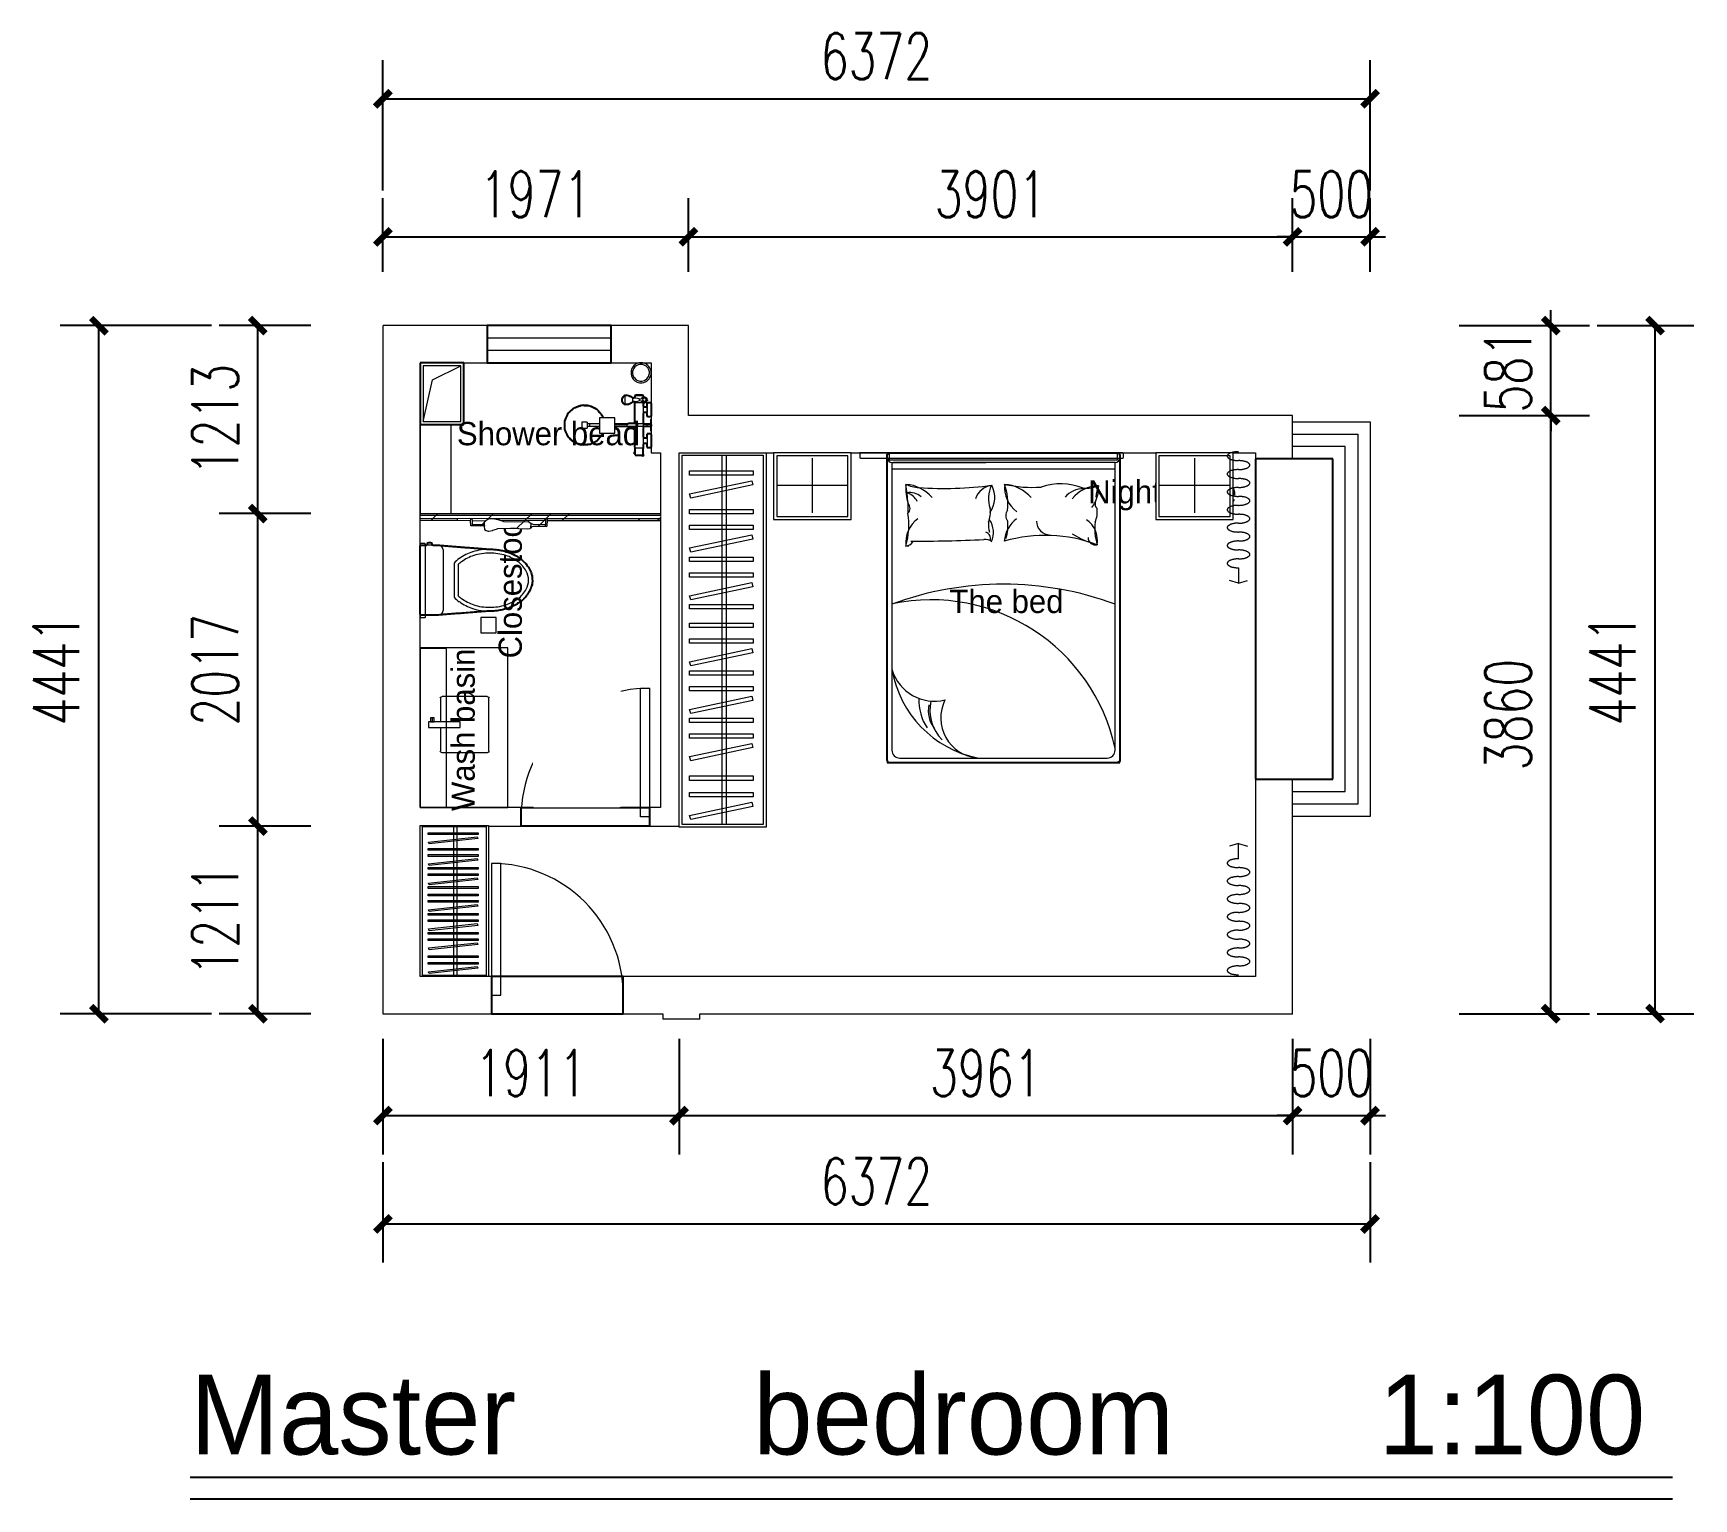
# Model space of a CAD drawing. Header units: millimetres. Extents: x 1706 to 12425, y -387 to 9072.
import ezdxf

# ---------------------------------------------------------------- set-up
doc = ezdxf.new("R2010")
doc.units = ezdxf.units.MM
doc.set_wipeout_variables(frame=1)
doc.linetypes.add('ACAD_ISO07W100', pattern=[3, 0, -3])
for name, color, linetype, lineweight in [('BS-户型构件', 255, 'Continuous', 13), ('BS-非承重墙', 255, 'Continuous', 13), ('DS-洁具', 4, 'Continuous', 13), ('DS-活动家具', 4, 'Continuous', 13), ('DS-绿化陈设', 4, 'Continuous', 13), ('DS-门窗', 255, 'Continuous', 13), ('EM-排水', 4, 'Continuous', 13), ('FC-硬装造型', 141, 'Continuous', 13)]:
    doc.layers.add(name, color=color, linetype=linetype, lineweight=lineweight)
doc.layers.add('DIM_SYMB', color=3, linetype='Continuous')
doc.layers.add('PUB_DIM', color=3, linetype='Continuous')
doc.styles.add('_TCH_DIM_T3', font='SIMPLEX', dxfattribs={"width": 0.705882, "bigfont": 'GBCBIG'})

msp = doc.modelspace()

# ---------------------------------------------------------------- texts
for s, p in [('Shower bead', (4441, 6413)), ('Night table', (8516, 6037)), ('The bed', (7620, 5330))]:
    msp.add_text(s, height=150).set_placement(p)
for s, p in [('Closestool', (4860, 5037)), ('Closet', (6225, 4979)), ('Wash basin', (4556, 4052)), ('Closet', (4488, 3108))]:
    msp.add_text(s, height=150, rotation=90).set_placement(p)
at = {"layer": 'DIM_SYMB', "color": 7}
for s, p in [('bedroom', (6354, -101)), ('Master', (2719, -101)), ('1:100', (10389, -101))]:
    msp.add_text(s, height=514.7, dxfattribs=at).set_placement(p)
at = {"layer": 'PUB_DIM', "color": 7, "char_height": 297.5, "attachment_point": 5, "style": '_TCH_DIM_T3'}
for s, insert in [('\\A1;6372', (7149, 8924)), ('\\A1;1971', (4949, 8033)), ('\\A1;3901', (7885, 8033)), ('\\A1;500', (10085, 8033)), ('\\A1;1911', (4919, 2361)), ('\\A1;3961', (7855, 2361)), ('\\A1;500', (10085, 2361)), ('\\A1;6372', (7149, 1662))]:
    msp.add_mtext(s, dxfattribs=dict(at, insert=insert))
at = {"layer": 'PUB_DIM', "color": 7, "char_height": 297.5, "attachment_point": 5, "rotation": 90, "style": '_TCH_DIM_T3'}
for s, insert in [('\\A1;581', (11226, 6894)), ('\\A1;1213', (2881, 6578)), ('\\A1;2017', (2881, 4963)), ('\\A1;4441', (1855, 4964)), ('\\A1;4441', (11900, 4964)), ('\\A1;3860', (11226, 4674)), ('\\A1;1211', (2881, 3349))]:
    msp.add_mtext(s, dxfattribs=dict(at, insert=insert))

# ---------------------------------------------------------------- blocks, each defined once
blk = doc.blocks.new('*E2')
at = {"color": 7, "linetype": 'ACAD_ISO07W100', "ltscale": 10}
blk.add_wipeout([(-100, 97), (-92, 101), (96, 101), (100, 93), (100, -95), (92, -99), (-96, -99), (-100, -91), (-100, -91)], dxfattribs=at).dxf.layer = 'DS-洁具'
blk = doc.blocks.new('*E3')
at = {"color": 7, "linetype": 'ACAD_ISO07W100', "ltscale": 10}
blk.add_wipeout([(-100, 97), (-92, 101), (96, 101), (100, 93), (100, -95), (92, -99), (-96, -99), (-100, -91), (-100, -91)], dxfattribs=at).dxf.layer = 'DS-洁具'
blk = doc.blocks.new('*E4')
at = {"color": 7, "linetype": 'ACAD_ISO07W100', "ltscale": 10}
blk.add_wipeout([(153, 473), (161, 477), (649, 477), (653, 469), (653, 31), (645, 27), (157, 27), (153, 35), (153, 35)], dxfattribs=at).dxf.layer = 'DS-活动家具'
blk = doc.blocks.new('*E5')
at = {"color": 7, "linetype": 'ACAD_ISO07W100', "ltscale": 10}
blk.add_wipeout([(153, 473), (161, 477), (649, 477), (653, 469), (653, 31), (645, 27), (157, 27), (153, 35), (153, 35)], dxfattribs=at).dxf.layer = 'DS-活动家具'
blk = doc.blocks.new('*E6')
at = {"color": 7, "linetype": 'ACAD_ISO07W100', "ltscale": 10}
blk.add_wipeout([(291, 623), (302, 628), (1586, 628), (1591, 618), (1591, 85), (1582, 78), (298, 78), (291, 87), (291, 87)], dxfattribs=at).dxf.layer = 'DS-洁具'
blk = doc.blocks.new('*E7')
at = {"color": 7, "linetype": 'ACAD_ISO07W100', "ltscale": 10}
blk.add_wipeout([(21, 126), (33, 132), (1515, 132), (1520, 120), (1521, 102), (1518, 90), (1506, 87), (825, 87), (816, 77), (815, 64), (812, 53), (800, 50), (725, 50), (716, 42), (704, 36), (665, 34), (653, 36), (626, 36), (614, 37), (566, 37), (527, 36), (503, 34), (491, 30), (479, 25), (467, 22), (455, 19), (440, 19), (428, 25), (422, 37), (414, 50), (402, 51), (366, 51), (354, 53), (342, 53), (338, 64), (336, 77), (326, 86), (314, 87), (275, 87), (263, 89), (29, 87), (21, 98), (21, 98)], dxfattribs=at).dxf.layer = 'DS-洁具'
blk = doc.blocks.new('*E8')
at = {"color": 7, "linetype": 'ACAD_ISO07W100', "ltscale": 10}
blk.add_wipeout([(1579, 2503), (1604, 2516), (4566, 2516), (4579, 2491), (4579, 1929), (4553, 1916), (1591, 1916), (1579, 1941), (1579, 1941)], dxfattribs=at).dxf.layer = 'DS-活动家具'
blk = doc.blocks.new('*E9')
at = {"color": 7, "linetype": 'ACAD_ISO07W100', "ltscale": 10}
blk.add_wipeout([(1579, 2503), (1604, 2516), (4566, 2516), (4579, 2491), (4579, 1929), (4553, 1916), (1591, 1916), (1579, 1941), (1579, 1941)], dxfattribs=at).dxf.layer = 'DS-活动家具'
blk = doc.blocks.new('_ArchTick')
at = {"color": 0, "linetype": 'ByBlock', "const_width": 0.4}
blk.add_lwpolyline([(-0.5, -0.5), (0.5, 0.5)], dxfattribs=at)

# ---------------------------------------------------------------- linework, layer by layer
for p, q in [((5436, 7185), (4636, 7185)), ((4636, 7185), (4636, 6945)), ((5436, 6945), (5436, 7185)), ((4203, 6945), (4203, 6546)), ((4486, 6945), (4203, 6945)), ((4486, 6546), (4486, 6945)), ((4486, 6945), (4486, 6945)), ((4636, 6945), (5436, 6945)), ((5436, 6945), (5436, 6945)), ((5186, 6644), (5192, 6649)), ((5192, 6649), (5198, 6654)), ((5198, 6654), (5206, 6657)), ((5206, 6657), (5214, 6660)), ((5214, 6660), (5222, 6662)), ((5222, 6662), (5230, 6665)), ((5230, 6665), (5238, 6668)), ((5238, 6668), (5246, 6671)), ((5246, 6671), (5254, 6671)), ((5254, 6671), (5262, 6670)), ((5262, 6670), (5272, 6670)), ((5272, 6670), (5280, 6669)), ((5280, 6669), (5290, 6669)), ((5290, 6669), (5298, 6668)), ((5298, 6668), (5314, 6661)), ((5314, 6661), (5322, 6656)), ((5322, 6656), (5344, 6645)), ((5507, 6710), (5514, 6726)), ((5508, 6698), (5507, 6710)), ((5515, 6684), (5508, 6698)), ((5514, 6726), (5522, 6734)), ((5525, 6675), (5515, 6684)), ((5522, 6734), (5530, 6736)), ((5541, 6675), (5525, 6675)), ((5530, 6736), (5540, 6736)), ((5540, 6736), (5548, 6734)), ((5549, 6677), (5541, 6675)), ((5548, 6734), (5558, 6730)), ((5557, 6680), (5549, 6677)), ((5565, 6684), (5557, 6680)), ((5558, 6730), (5568, 6725)), ((5571, 6689), (5565, 6684)), ((5568, 6725), (5576, 6717)), ((5577, 6694), (5571, 6689)), ((5576, 6717), (5584, 6722)), ((5587, 6694), (5577, 6694)), ((5584, 6722), (5592, 6730)), ((5589, 6686), (5587, 6694)), ((5589, 6564), (5589, 6686)), ((5592, 6730), (5596, 6738)), ((5596, 6738), (5596, 6738)), ((5596, 6738), (5639, 6738)), ((5639, 6738), (5643, 6730)), ((5643, 6730), (5649, 6724)), ((5644, 6683), (5643, 6675)), ((5643, 6675), (5643, 6665)), ((5643, 6665), (5651, 6660)), ((5652, 6687), (5644, 6683)), ((5649, 6724), (5657, 6722)), ((5651, 6660), (5665, 6660)), ((5660, 6691), (5652, 6687)), ((5657, 6722), (5665, 6715)), ((5667, 6699), (5660, 6691)), ((5665, 6715), (5668, 6707)), ((5665, 6660), (5670, 6668)), ((5668, 6707), (5667, 6699)), ((5670, 6684), (5677, 6689)), ((5670, 6668), (5670, 6684)), ((5677, 6689), (5691, 6689)), ((5691, 6689), (5695, 6681)), ((5695, 6681), (5695, 6601)), ((4203, 6546), (4486, 6546)), ((5138, 6569), (5147, 6589)), ((5138, 6515), (5138, 6569)), ((5147, 6589), (5153, 6603)), ((5153, 6603), (5160, 6619)), ((5160, 6619), (5168, 6627)), ((5168, 6627), (5174, 6632)), ((5174, 6632), (5186, 6644)), ((5344, 6645), (5352, 6637)), ((5352, 6637), (5357, 6631)), ((5357, 6631), (5361, 6625)), ((5361, 6625), (5366, 6619)), ((5366, 6619), (5371, 6613)), ((5371, 6613), (5376, 6607)), ((5376, 6607), (5381, 6599)), ((5381, 6599), (5383, 6591)), ((5383, 6591), (5385, 6583)), ((5385, 6583), (5387, 6575)), ((5387, 6575), (5390, 6567)), ((5390, 6567), (5392, 6559)), ((5392, 6559), (5396, 6553)), ((5396, 6553), (5404, 6551)), ((5404, 6551), (5542, 6551)), ((5542, 6551), (5550, 6556)), ((5550, 6556), (5584, 6556)), ((5584, 6556), (5589, 6564)), ((5649, 6624), (5643, 6617)), ((5643, 6617), (5643, 6557)), ((5643, 6557), (5650, 6551)), ((5663, 6624), (5649, 6624)), ((5650, 6551), (5688, 6551)), ((5670, 6618), (5663, 6624)), ((5670, 6604), (5670, 6618)), ((5674, 6596), (5670, 6604)), ((5688, 6596), (5674, 6596)), ((5695, 6601), (5688, 6596)), ((5688, 6551), (5695, 6546)), ((5695, 6546), (5695, 6536)), ((5142, 6507), (5138, 6515)), ((5145, 6499), (5142, 6507)), ((5149, 6491), (5145, 6499)), ((5152, 6483), (5149, 6491)), ((5160, 6467), (5152, 6483)), ((5170, 6458), (5160, 6467)), ((5188, 6441), (5170, 6458)), ((5196, 6433), (5188, 6441)), ((5206, 6429), (5196, 6433)), ((5344, 6440), (5300, 6418)), ((5357, 6454), (5344, 6440)), ((5361, 6460), (5357, 6454)), ((5366, 6466), (5361, 6460)), ((5371, 6472), (5366, 6466)), ((5378, 6480), (5371, 6472)), ((5381, 6488), (5378, 6480)), ((5384, 6496), (5381, 6488)), ((5386, 6504), (5384, 6496)), ((5388, 6512), (5386, 6504)), ((5390, 6520), (5388, 6512)), ((5392, 6528), (5390, 6520)), ((5398, 6534), (5392, 6528)), ((5540, 6534), (5398, 6534)), ((5548, 6529), (5540, 6534)), ((5582, 6529), (5548, 6529)), ((5589, 6523), (5582, 6529)), ((5589, 6403), (5589, 6523)), ((5649, 6534), (5643, 6527)), ((5643, 6527), (5643, 6465)), ((5643, 6465), (5651, 6460)), ((5687, 6534), (5649, 6534)), ((5651, 6460), (5665, 6460)), ((5665, 6460), (5670, 6468)), ((5670, 6484), (5677, 6489)), ((5670, 6468), (5670, 6484)), ((5677, 6489), (5691, 6489)), ((5695, 6536), (5687, 6534)), ((5691, 6489), (5695, 6481)), ((5695, 6481), (5695, 6401)), ((5218, 6424), (5206, 6429)), ((5226, 6422), (5218, 6424)), ((5234, 6419), (5226, 6422)), ((5246, 6414), (5234, 6419)), ((5254, 6415), (5246, 6414)), ((5268, 6416), (5254, 6415)), ((5282, 6417), (5268, 6416)), ((5300, 6418), (5282, 6417)), ((5584, 6367), (5592, 6375)), ((5588, 6359), (5584, 6367)), ((5592, 6353), (5588, 6359)), ((5592, 6395), (5589, 6403)), ((5592, 6375), (5592, 6395)), ((5597, 6346), (5592, 6353)), ((5633, 6346), (5597, 6346)), ((5641, 6343), (5633, 6346)), ((5643, 6397), (5641, 6389)), ((5641, 6389), (5641, 6355)), ((5641, 6355), (5647, 6349)), ((5647, 6349), (5641, 6343)), ((5649, 6424), (5643, 6417)), ((5643, 6417), (5643, 6397)), ((5663, 6424), (5649, 6424)), ((5670, 6418), (5663, 6424)), ((5670, 6404), (5670, 6418)), ((5674, 6396), (5670, 6404)), ((5688, 6396), (5674, 6396)), ((5695, 6401), (5688, 6396)), ((7219, 6356), (7235, 6364)), ((7219, 4380), (7219, 6356)), ((7235, 6364), (8711, 6364)), ((8711, 6364), (8719, 6348)), ((8719, 6348), (8719, 4372)), ((10095, 6325), (9595, 6325)), ((9595, 6325), (9595, 4257)), ((10095, 4257), (10095, 6325)), ((4203, 5763), (4211, 5767)), ((4203, 5325), (4203, 5763)), ((4211, 5767), (4245, 5767)), ((4245, 5767), (4251, 5774)), ((4251, 5782), (4259, 5786)), ((4251, 5774), (4251, 5782)), ((4259, 5786), (4273, 5786)), ((4273, 5786), (4278, 5779)), ((4278, 5779), (4279, 5771)), ((4279, 5771), (4287, 5767)), ((4287, 5767), (4329, 5767)), ((4329, 5767), (4337, 5766)), ((4337, 5766), (4345, 5765)), ((4345, 5765), (4355, 5765)), ((4355, 5765), (4363, 5764)), ((4363, 5764), (4371, 5763)), ((4371, 5763), (4381, 5763)), ((4381, 5763), (4389, 5762)), ((4389, 5762), (4397, 5761)), ((4397, 5761), (4407, 5761)), ((4407, 5761), (4415, 5760)), ((4415, 5760), (4423, 5759)), ((4423, 5759), (4435, 5759)), ((4435, 5759), (4443, 5758)), ((4443, 5758), (4451, 5757)), ((4451, 5757), (4461, 5757)), ((4461, 5757), (4469, 5756)), ((4469, 5756), (4477, 5755)), ((4477, 5755), (4487, 5755)), ((4487, 5755), (4495, 5754)), ((4495, 5754), (4503, 5753)), ((4503, 5753), (4513, 5753)), ((4513, 5753), (4521, 5752)), ((4521, 5752), (4529, 5751)), ((4529, 5751), (4539, 5751)), ((4539, 5751), (4547, 5750)), ((4547, 5750), (4555, 5749)), ((4555, 5749), (4567, 5749)), ((4567, 5749), (4575, 5748)), ((4575, 5748), (4583, 5747)), ((4583, 5747), (4593, 5747)), ((4593, 5747), (4601, 5746)), ((4601, 5746), (4609, 5745)), ((4609, 5745), (4619, 5745)), ((4619, 5745), (4627, 5744)), ((4627, 5744), (4635, 5743)), ((4635, 5743), (4645, 5743)), ((4645, 5743), (4653, 5742)), ((4653, 5742), (4671, 5742)), ((4671, 5742), (4679, 5741)), ((4679, 5741), (4687, 5740)), ((4687, 5740), (4695, 5739)), ((4695, 5739), (4703, 5738)), ((4703, 5738), (4711, 5737)), ((4711, 5737), (4719, 5736)), ((4719, 5736), (4727, 5734)), ((4727, 5734), (4735, 5733)), ((4735, 5733), (4743, 5731)), ((4743, 5731), (4751, 5729)), ((4751, 5729), (4759, 5726)), ((4759, 5726), (4767, 5724)), ((4767, 5724), (4775, 5721)), ((4775, 5721), (4783, 5719)), ((4783, 5719), (4793, 5714)), ((4793, 5714), (4811, 5706)), ((4811, 5706), (4819, 5701)), ((4819, 5701), (4829, 5696)), ((4829, 5696), (4837, 5691)), ((4837, 5691), (4843, 5687)), ((4843, 5687), (4851, 5680)), ((4851, 5680), (4857, 5675)), ((4857, 5675), (4865, 5668)), ((4865, 5668), (4887, 5647)), ((4887, 5647), (4892, 5639)), ((4892, 5639), (4897, 5633)), ((4897, 5633), (4902, 5625)), ((4902, 5625), (4920, 5591)), ((4920, 5591), (4922, 5583)), ((4922, 5583), (4924, 5575)), ((4924, 5575), (4926, 5567)), ((4908, 5467), (4904, 5461)), ((4914, 5481), (4908, 5467)), ((4919, 5491), (4914, 5481)), ((4921, 5499), (4919, 5491)), ((4924, 5507), (4921, 5499)), ((4926, 5515), (4924, 5507)), ((4926, 5567), (4927, 5555)), ((4927, 5523), (4926, 5515)), ((4927, 5555), (4928, 5531)), ((4928, 5531), (4927, 5523)), ((4765, 5359), (4757, 5357)), ((4773, 5362), (4765, 5359)), ((4781, 5365), (4773, 5362)), ((4789, 5368), (4781, 5365)), ((4829, 5388), (4789, 5368)), ((4835, 5393), (4829, 5388)), ((4845, 5399), (4835, 5393)), ((4851, 5404), (4845, 5399)), ((4859, 5409), (4851, 5404)), ((4885, 5435), (4859, 5409)), ((4889, 5441), (4885, 5435)), ((4894, 5447), (4889, 5441)), ((4899, 5455), (4894, 5447)), ((4904, 5461), (4899, 5455)), ((4207, 5317), (4203, 5325)), ((4331, 5318), (4207, 5317)), ((4343, 5319), (4331, 5318)), ((4331, 5318), (4331, 5318)), ((4355, 5320), (4343, 5319)), ((4369, 5321), (4355, 5320)), ((4381, 5322), (4369, 5321)), ((4393, 5323), (4381, 5322)), ((4407, 5324), (4393, 5323)), ((4421, 5325), (4407, 5324)), ((4433, 5326), (4421, 5325)), ((4447, 5327), (4433, 5326)), ((4461, 5328), (4447, 5327)), ((4473, 5329), (4461, 5328)), ((4487, 5330), (4473, 5329)), ((4501, 5331), (4487, 5330)), ((4513, 5332), (4501, 5331)), ((4527, 5333), (4513, 5332)), ((4541, 5334), (4527, 5333)), ((4553, 5335), (4541, 5334)), ((4567, 5336), (4553, 5335)), ((4581, 5337), (4567, 5336)), ((4593, 5338), (4581, 5337)), ((4607, 5339), (4593, 5338)), ((4621, 5340), (4607, 5339)), ((4633, 5341), (4621, 5340)), ((4647, 5342), (4633, 5341)), ((4673, 5343), (4647, 5342)), ((4687, 5344), (4673, 5343)), ((4701, 5345), (4687, 5344)), ((4709, 5347), (4701, 5345)), ((4717, 5348), (4709, 5347)), ((4725, 5349), (4717, 5348)), ((4733, 5350), (4725, 5349)), ((4741, 5353), (4733, 5350)), ((4749, 5355), (4741, 5353)), ((4757, 5357), (4749, 5355)), ((7227, 4364), (7219, 4380)), ((7219, 4380), (7219, 4380)), ((8703, 4364), (7227, 4364)), ((8719, 4372), (8703, 4364)), ((9595, 4257), (10095, 4257)), ((10095, 4257), (10095, 4257)), ((4855, 4075), (5685, 4075)), ((4855, 3955), (4855, 4075)), ((5685, 4075), (5685, 3955)), ((5685, 3955), (4855, 3955)), ((4855, 3955), (4855, 3955)), ((5515, 2984), (4665, 2984)), ((4665, 2984), (4665, 2744)), ((5515, 2744), (5515, 2984)), ((4665, 2744), (5515, 2744)), ((5515, 2744), (5515, 2744))]:
    msp.add_line(p, q)
at = {"layer": 'BS-户型构件', "color": 60, "linetype": 'Continuous'}
for p, q in [((4486, 6945), (4203, 6945)), ((4203, 6945), (4203, 6546)), ((4466, 6925), (4223, 6925)), ((4223, 6925), (4223, 6566)), ((4284, 6835), (4466, 6925)), ((4466, 6566), (4466, 6925)), ((4486, 6546), (4486, 6945)), ((4223, 6566), (4284, 6835)), ((4203, 6546), (4486, 6546)), ((4223, 6566), (4466, 6566))]:
    msp.add_line(p, q, dxfattribs=at)
at = {"layer": 'BS-非承重墙', "color": 255, "linetype": 'Continuous'}
for p, q in [((3963, 7184), (3963, 3955)), ((5935, 7185), (3964, 7185)), ((4636, 7185), (4636, 6945)), ((5436, 6945), (5436, 7185)), ((5935, 6945), (5935, 7185)), ((4486, 6945), (5695, 6945)), ((5695, 6945), (5695, 6364)), ((5935, 6604), (5935, 6945)), ((4203, 4075), (4203, 6546)), ((9835, 6604), (5935, 6604)), ((9835, 6364), (9835, 6604)), ((5695, 6364), (5755, 6364)), ((5755, 6364), (5755, 4075)), ((5875, 3955), (5875, 6364)), ((5875, 6364), (5935, 6364)), ((5935, 6364), (9595, 6364)), ((9595, 6364), (9595, 2984)), ((9835, 6325), (9595, 6325)), ((9835, 6325), (9835, 6364)), ((9595, 4257), (9835, 4257)), ((9835, 2744), (9835, 4257)), ((4855, 4075), (4203, 4075)), ((4855, 4075), (4855, 3955)), ((4855, 4075), (4855, 3955)), ((5755, 4075), (5685, 4075)), ((5685, 3955), (5685, 4075)), ((5685, 3955), (5685, 4075)), ((3963, 3955), (3963, 2744)), ((4203, 2984), (4203, 3955)), ((4203, 3955), (4855, 3955)), ((5685, 3955), (5755, 3955)), ((5755, 3955), (5875, 3955)), ((4665, 2984), (4203, 2984)), ((4665, 2984), (4665, 2744)), ((4665, 2984), (4665, 2744)), ((5889, 2984), (5515, 2984)), ((5515, 2744), (5515, 2984)), ((5515, 2744), (5515, 2984)), ((9595, 2984), (5889, 2984)), ((3963, 2744), (4203, 2744)), ((4203, 2744), (4665, 2744)), ((5515, 2744), (5769, 2744)), ((5769, 2744), (5769, 2708)), ((6009, 2708), (5769, 2708)), ((6009, 2708), (5769, 2708)), ((6009, 2744), (9835, 2744)), ((6009, 2708), (6009, 2744))]:
    msp.add_line(p, q, dxfattribs=at)
for centre, start, end in [((3964, 7184), 90, 180), ((9835, 2744), 270, 0)]:
    msp.add_arc(centre, 0.5, start, end, dxfattribs=at)
at = {"layer": 'DIM_SYMB'}
for p, q in [((2719, -247), (12288, -247)), ((2719, -387), (12288, -387))]:
    msp.add_line(p, q, dxfattribs=at)
at = {"layer": 'DS-洁具', "color": 4, "linetype": 'Continuous'}
for p, q in [((5525, 6737), (5525, 6675)), ((5591, 6725), (5584, 6725)), ((5584, 6717), (5584, 6725)), ((5589, 6689), (5589, 6556)), ((5589, 6689), (5643, 6689)), ((5591, 6739), (5643, 6739)), ((5591, 6717), (5591, 6739)), ((5591, 6734), (5643, 6734)), ((5591, 6689), (5591, 6695)), ((5618, 6712), (5618, 6700)), ((5643, 6723), (5643, 6739)), ((5643, 6689), (5643, 6397)), ((5643, 6689), (5643, 6689)), ((5643, 6660), (5670, 6660)), ((5670, 6689), (5695, 6689)), ((5670, 6596), (5670, 6689)), ((5670, 6660), (5670, 6625)), ((5695, 6689), (5695, 6596)), ((5248, 6562), (5248, 6524)), ((5281, 6562), (5248, 6562)), ((5281, 6562), (5281, 6524)), ((5690, 6551), (5281, 6551)), ((5297, 6551), (5297, 6535)), ((5598, 6556), (5548, 6556)), ((5670, 6625), (5643, 6625)), ((5669, 6535), (5669, 6551)), ((5695, 6596), (5670, 6596)), ((5690, 6579), (5690, 6506)), ((5690, 6579), (5695, 6579)), ((5695, 6579), (5695, 6506)), ((5248, 6524), (5281, 6524)), ((5690, 6535), (5281, 6535)), ((5598, 6529), (5548, 6529)), ((5589, 6529), (5589, 6397)), ((5643, 6460), (5670, 6460)), ((5695, 6489), (5670, 6489)), ((5670, 6489), (5670, 6396)), ((5670, 6460), (5670, 6425)), ((5690, 6506), (5695, 6506)), ((5695, 6396), (5695, 6489)), ((5591, 6372), (5584, 6372)), ((5584, 6372), (5584, 6360)), ((5591, 6360), (5584, 6360)), ((5589, 6397), (5643, 6397)), ((5591, 6397), (5591, 6347)), ((5591, 6351), (5640, 6351)), ((5591, 6347), (5640, 6347)), ((5633, 6347), (5644, 6342)), ((5640, 6397), (5640, 6347)), ((5640, 6355), (5648, 6352)), ((5670, 6425), (5643, 6425)), ((5644, 6342), (5648, 6352)), ((5670, 6396), (5695, 6396)), ((4323, 5767), (4203, 5767)), ((4203, 5767), (4203, 5317)), ((4251, 5786), (4278, 5786)), ((4251, 5767), (4251, 5786)), ((4278, 5786), (4278, 5767)), ((4323, 5767), (4389, 5762)), ((4353, 5737), (4353, 5347)), ((4389, 5762), (4653, 5742)), ((4423, 5651), (4423, 5433)), ((4448, 5641), (4448, 5443)), ((4203, 5317), (4323, 5317)), ((4323, 5317), (4399, 5323)), ((4399, 5323), (4653, 5342)), ((4770, 5105), (4203, 5105)), ((4203, 5105), (4203, 4075)), ((4770, 4075), (4770, 5105)), ((4334, 4781), (4334, 4628)), ((4636, 4791), (4346, 4791)), ((4648, 4438), (4648, 4781)), ((4461, 4628), (4258, 4628)), ((4258, 4628), (4258, 4591)), ((4295, 4654), (4270, 4654)), ((4270, 4654), (4270, 4628)), ((4270, 4628), (4295, 4628)), ((4284, 4654), (4281, 4654)), ((4281, 4654), (4281, 4634)), ((4281, 4634), (4284, 4634)), ((4284, 4634), (4284, 4654)), ((4295, 4628), (4295, 4654)), ((4461, 4591), (4461, 4628)), ((4258, 4591), (4461, 4591)), ((4334, 4591), (4334, 4438)), ((4346, 4429), (4636, 4429)), ((4203, 4075), (4770, 4075))]:
    msp.add_line(p, q, dxfattribs=at)
for centre, radius, start, end in [((5264, 6543), 130, 3.7215, 356.2785), ((5542, 6706), 35.1, 119.2576, 240.7424), ((5530, 6668), 68.5, 57.7767, 94.0143), ((5530, 6744), 68.5, 265.9857, 302.2233), ((5554, 6707), 23.3, 358.5066, 57.6265), ((5554, 6705), 23.3, 302.3735, 1.4933), ((5580, 6568), 149, 75.4359, 92.143), ((5580, 6844), 149, 267.857, 284.5641), ((5616, 6689), 46.9, 121.3213, 128.9461), ((5623, 6719), 8.97, 231.7576, 295.9782), ((5623, 6692), 8.97, 64.0218, 128.2424), ((5634, 6707), 7.81, 90.9785, 150.6553), ((5634, 6704), 7.81, 209.3447, 269.0215), ((5634, 6713), 4.15, 96.0513, 160.2415), ((5634, 6698), 3.72, 194.9814, 269.1576), ((5638, 6874), 156, 268.5822, 273.9197), ((5633, 6706), 11.3, 273.117, 86.883), ((5632, 6706), 9.49, 278.8578, 81.1422), ((5638, 6526), 169, 86.049, 91.3187), ((5649, 6706), 18.3, 217.9756, 142.0306), ((5649, 6706), 11.7, 262.608, 94.6445), ((5552, 6543), 13.9, 105.9142, 254.0858), ((5596, 6543), 13.5, 277.3452, 82.6548), ((5616, 6397), 46.9, 231.0539, 238.6787), ((4323, 5737), 30, 0, 90), ((4586, 5508), 217, 126.8699, 138.7294), ((4627, 5454), 284, 107.2579, 126.8699), ((4627, 5454), 259, 107.2579, 126.8699), ((4653, 5368), 374, 90, 107.2579), ((4653, 5368), 349, 90, 107.2579), ((4653, 5368), 374, 72.7421, 90), ((4653, 5368), 349, 72.7421, 90), ((4680, 5454), 259, 53.1301, 72.7421), ((4680, 5454), 284, 53.1301, 72.7421), ((4720, 5508), 217, 28.9112, 53.1301), ((4586, 5508), 192, 126.8699, 135.9906), ((4720, 5508), 192, 28.9112, 53.1301), ((4782, 5542), 121, 0, 28.9112), ((4782, 5542), 146, 0, 28.9112), ((4720, 5576), 192, 306.8699, 331.0888), ((4720, 5576), 217, 306.8699, 331.0888), ((4782, 5542), 121, 331.0888, 0), ((4782, 5542), 146, 331.0888, 0), ((4586, 5576), 217, 221.2706, 233.1301), ((4586, 5576), 192, 224.0094, 233.1301), ((4627, 5631), 284, 233.1301, 252.7421), ((4627, 5631), 259, 233.1301, 252.7421), ((4653, 5716), 349, 252.7421, 270), ((4653, 5716), 349, 270, 287.2579), ((4680, 5631), 259, 287.2579, 306.8699), ((4680, 5631), 284, 287.2579, 306.8699), ((4323, 5347), 30, 270, 0), ((4653, 5716), 374, 252.7421, 270), ((4653, 5716), 374, 270, 287.2579)]:
    msp.add_arc(centre, radius, start, end, dxfattribs=at)
for centre, major_axis, ratio, start_param, end_param in [((5411, 6540), (0, 42), 0.999168, -0.786231, 5.496954), ((5718, 5950), (-38.4, 0), 0.964224, 2.868642, 3.414543), ((4645, 5251), (0, 42), 0.999168, -0.786231, 5.496954)]:
    msp.add_ellipse(centre, major_axis=major_axis, ratio=ratio, start_param=start_param, end_param=end_param, dxfattribs=at)
at = {"layer": 'DS-洁具', "color": 4, "linetype": 'Continuous', "extrusion": (0, 0, -1)}
for centre, start_param, end_param in [((4346, 4781), 3.141593, 4.712389), ((4636, 4781), 4.712389, 6.283185), ((4346, 4438), 1.570796, 3.141593), ((4636, 4438), 0, 1.570796)]:
    msp.add_ellipse(centre, major_axis=(12.4, 0), ratio=0.768516, start_param=start_param, end_param=end_param, dxfattribs=at)
at = {"layer": 'DS-活动家具', "color": 4, "linetype": 'Continuous'}
for p, q in [((7219, 6364), (7219, 4364)), ((7219, 6364), (8719, 6364)), ((7234, 6317), (7234, 6364)), ((8703, 6364), (8703, 6317)), ((8719, 4364), (8719, 6364)), ((8703, 6317), (7234, 6317)), ((7249, 6302), (7249, 4444)), ((7249, 6302), (7854, 6302)), ((7854, 6258), (7249, 6258)), ((7854, 6302), (7259, 6302)), ((8689, 6302), (7854, 6302)), ((8689, 6258), (7854, 6258)), ((8689, 4444), (8689, 6302)), ((7219, 4364), (8719, 4364)), ((7299, 4394), (8639, 4394))]:
    msp.add_line(p, q, dxfattribs=at)
for centre, radius, start, end in [((7249, 6332), 30, 180, 270), ((8689, 6332), 30, 270, 0), ((7646, 6135), 308, 175.3048, 198.6942), ((7322, 5916), 245, 40.4189, 85.9871), ((5723, 5899), 1636, 4.8098, 9.1892), ((7451, 6433), 295, 247.5179, 264.267), ((7583, 8606), 2472, 266.2734, 277.2054), ((7910, 6026), 129, 97.7032, 160.9775), ((8048, 6070), 177, 151.7736, 201.6983), ((7747, 6076), 166, 323.7389, 28.1269), ((8170, 6140), 194, 174.11, 233.4289), ((8158, 6997), 856, 257.7438, 273.6284), ((7960, 5916), 245, 40.4189, 85.9871), ((7619, 6036), 378, 353.4947, 19.1867), ((8339, 5776), 388, 68.2026, 108.9817), ((8484, 5976), 156, 88.9577, 139.0518), ((8598, 5909), 245, 94.0129, 139.5811), ((8506, 6291), 156, 261.5958, 298.9092), ((8571, 6101), 49, 72.9226, 134.4009), ((8388, 6134), 194, 333.7371, 5.89), ((9077, 6008), 517, 163.6046, 172.3273), ((7367, 6005), 103, 47.4509, 101.7793), ((4993, 6082), 2362, 357.3905, 358.8876), ((7321, 6006), 44.6, 314.4736, 42.1713), ((7324, 6012), 95.2, 23.8756, 72.1383), ((7717, 5983), 168, 337.017, 7.5368), ((8388, 6134), 194, 320.9404, 333.7371), ((8606, 6036), 45.9, 165.3506, 223.2684), ((8406, 5983), 168, 337.017, 7.5368), ((7532, 5783), 194, 126.5711, 185.89), ((6862, 5899), 496, 344.0243, 8.7071), ((8055, 5902), 183, 175.2233, 196.23), ((7752, 5849), 152, 337.4467, 33.0478), ((8177, 5776), 204, 127.1197, 175.09), ((8038, 5960), 54.7, 142.0833, 220.902), ((7668, 5903), 330, 343.7954, 3.5554), ((8276, 5928), 95, 182.63, 266.884), ((8411, 5796), 165, 351.2621, 55.7572), ((8933, 5877), 375, 173.8296, 196.4356), ((7335, 5820), 57, 273.4709, 328.5412), ((7326, 18122), 12329, 270.2035, 272.3995), ((7854, 5745), 60.3, 49.0991, 101.3702), ((7842, 5810), 43.7, 343.3521, 73.2995), ((8239, 4868), 963, 69.6507, 105.9631), ((8746, 6384), 637, 238.3499, 254.3137), ((8563, 5817), 47.8, 179.7727, 283.8018), ((7322, 6007), 245, 274.0129, 278.3417), ((7969, 3434), 2082, 69.7685, 110.2315), ((7502, 4200), 1215, 12.1225, 101.9971), ((7943, 5084), 704, 189.9106, 258.3834), ((7523, 5047), 286, 197.236, 283.8635), ((7741, 4764), 318, 177.2247, 213.4103), ((7671, 4700), 188, 168.3591, 218.5338), ((7763, 4702), 269, 167.1156, 225.1048), ((7824, 4653), 260, 153.4835, 264.9765), ((7299, 4444), 50, 180, 270), ((8639, 4444), 50, 270, 0)]:
    msp.add_arc(centre, radius, start, end, dxfattribs=at)
for centre, major_axis, start_param, end_param in [((6734, 6156), (-150, 0), 3.141593, 6.283185), ((6734, 6156), (140, 0), 0, 3.141593), ((9201, 6156), (-150, 0), 3.141593, 6.283185), ((9201, 6156), (140, 0), 0, 3.141593), ((6734, 6156), (150, 0), 3.141593, 6.283185), ((6734, 6156), (140, 0), 3.141593, 6.283185), ((6734, 6156), (-41.7, 0), 3.141593, 6.283185), ((6734, 6156), (41.7, 0), 3.141593, 6.283185), ((9201, 6156), (150, 0), 3.141593, 6.283185), ((9201, 6156), (140, 0), 3.141593, 6.283185), ((9201, 6156), (-41.7, 0), 3.141593, 6.283185), ((9201, 6156), (41.7, 0), 3.141593, 6.283185)]:
    msp.add_ellipse(centre, major_axis=major_axis, ratio=0.955347, start_param=start_param, end_param=end_param, dxfattribs=at)
at = {"layer": 'DS-绿化陈设', "color": 4, "linetype": 'Continuous'}
for p, q in [((8740, 6364), (7042, 6364)), ((7042, 6364), (7042, 6331)), ((7042, 6331), (7046, 6329)), ((7046, 6329), (8736, 6329)), ((8736, 6329), (8743, 6333)), ((8743, 6362), (8740, 6364)), ((8743, 6333), (8743, 6362)), ((9512, 6312), (9509, 6312)), ((9509, 6257), (9512, 6258)), ((9516, 6311), (9512, 6312)), ((9512, 6258), (9516, 6259)), ((9519, 6311), (9516, 6311)), ((9516, 6259), (9519, 6259)), ((9523, 6310), (9519, 6311)), ((9519, 6259), (9523, 6260)), ((9526, 6309), (9523, 6310)), ((9523, 6260), (9526, 6261)), ((9529, 6308), (9526, 6309)), ((9526, 6261), (9529, 6262)), ((9532, 6307), (9529, 6308)), ((9529, 6262), (9532, 6262)), ((9535, 6306), (9532, 6307)), ((9532, 6262), (9535, 6263)), ((9538, 6305), (9535, 6306)), ((9535, 6263), (9538, 6265)), ((9540, 6304), (9538, 6305)), ((9538, 6265), (9540, 6266)), ((9543, 6303), (9540, 6304)), ((9540, 6266), (9543, 6267)), ((9545, 6302), (9543, 6303)), ((9543, 6267), (9545, 6268)), ((9547, 6301), (9545, 6302)), ((9545, 6268), (9547, 6269)), ((9549, 6299), (9547, 6301)), ((9547, 6269), (9549, 6270)), ((9551, 6298), (9549, 6299)), ((9549, 6270), (9551, 6272)), ((9553, 6297), (9551, 6298)), ((9551, 6272), (9553, 6273)), ((9554, 6295), (9553, 6297)), ((9553, 6273), (9554, 6275)), ((9555, 6294), (9554, 6295)), ((9554, 6275), (9555, 6276)), ((9556, 6292), (9555, 6294)), ((9555, 6276), (9556, 6277)), ((9557, 6291), (9556, 6292)), ((9556, 6277), (9557, 6279)), ((9558, 6289), (9557, 6291)), ((9557, 6279), (9558, 6280)), ((9559, 6288), (9558, 6289)), ((9558, 6280), (9559, 6282)), ((9559, 6286), (9559, 6288)), ((9559, 6285), (9559, 6286)), ((9559, 6283), (9559, 6285)), ((9559, 6282), (9559, 6283)), ((9512, 6196), (9509, 6197)), ((9509, 6142), (9512, 6143)), ((9516, 6196), (9512, 6196)), ((9512, 6143), (9516, 6143)), ((9519, 6195), (9516, 6196)), ((9516, 6143), (9519, 6144)), ((9523, 6195), (9519, 6195)), ((9519, 6144), (9523, 6145)), ((9526, 6194), (9523, 6195)), ((9523, 6145), (9526, 6145)), ((9529, 6193), (9526, 6194)), ((9526, 6145), (9529, 6146)), ((9532, 6192), (9529, 6193)), ((9529, 6146), (9532, 6147)), ((9535, 6191), (9532, 6192)), ((9532, 6147), (9535, 6148)), ((9538, 6190), (9535, 6191)), ((9535, 6148), (9538, 6149)), ((9540, 6189), (9538, 6190)), ((9538, 6149), (9540, 6150)), ((9543, 6188), (9540, 6189)), ((9540, 6150), (9543, 6151)), ((9545, 6187), (9543, 6188)), ((9543, 6151), (9545, 6153)), ((9547, 6185), (9545, 6187)), ((9545, 6153), (9547, 6154)), ((9549, 6184), (9547, 6185)), ((9547, 6154), (9549, 6155)), ((9551, 6183), (9549, 6184)), ((9549, 6155), (9551, 6156)), ((9553, 6181), (9551, 6183)), ((9551, 6156), (9553, 6158)), ((9554, 6180), (9553, 6181)), ((9553, 6158), (9554, 6159)), ((9555, 6178), (9554, 6180)), ((9554, 6159), (9555, 6161)), ((9556, 6177), (9555, 6178)), ((9555, 6161), (9556, 6162)), ((9557, 6176), (9556, 6177)), ((9556, 6162), (9557, 6164)), ((9558, 6174), (9557, 6176)), ((9557, 6164), (9558, 6165)), ((9559, 6173), (9558, 6174)), ((9558, 6165), (9559, 6167)), ((9559, 6171), (9559, 6173)), ((9559, 6170), (9559, 6171)), ((9559, 6168), (9559, 6170)), ((9559, 6167), (9559, 6168)), ((9512, 6081), (9509, 6082)), ((9509, 6027), (9512, 6027)), ((9516, 6081), (9512, 6081)), ((9512, 6027), (9516, 6028)), ((9519, 6080), (9516, 6081)), ((9516, 6028), (9519, 6029)), ((9523, 6079), (9519, 6080)), ((9519, 6029), (9523, 6029)), ((9526, 6078), (9523, 6079)), ((9523, 6029), (9526, 6030)), ((9529, 6078), (9526, 6078)), ((9526, 6030), (9529, 6031)), ((9532, 6077), (9529, 6078)), ((9529, 6031), (9532, 6032)), ((9535, 6076), (9532, 6077)), ((9532, 6032), (9535, 6033)), ((9538, 6075), (9535, 6076)), ((9535, 6033), (9538, 6034)), ((9540, 6074), (9538, 6075)), ((9538, 6034), (9540, 6035)), ((9543, 6072), (9540, 6074)), ((9540, 6035), (9543, 6036)), ((9545, 6071), (9543, 6072)), ((9543, 6036), (9545, 6037)), ((9547, 6070), (9545, 6071)), ((9545, 6037), (9547, 6039)), ((9549, 6069), (9547, 6070)), ((9547, 6039), (9549, 6040)), ((9551, 6067), (9549, 6069)), ((9549, 6040), (9551, 6041)), ((9553, 6066), (9551, 6067)), ((9551, 6041), (9553, 6043)), ((9554, 6065), (9553, 6066)), ((9553, 6043), (9554, 6044)), ((9555, 6063), (9554, 6065)), ((9554, 6044), (9555, 6045)), ((9556, 6062), (9555, 6063)), ((9555, 6045), (9556, 6047)), ((9557, 6060), (9556, 6062)), ((9556, 6047), (9557, 6048)), ((9558, 6059), (9557, 6060)), ((9557, 6048), (9558, 6050)), ((9559, 6057), (9558, 6059)), ((9558, 6050), (9559, 6051)), ((9559, 6056), (9559, 6057)), ((9559, 6054), (9559, 6056)), ((9559, 6053), (9559, 6054)), ((9559, 6051), (9559, 6053)), ((9512, 5966), (9509, 5966)), ((9509, 5911), (9512, 5912)), ((9516, 5965), (9512, 5966)), ((9512, 5912), (9516, 5913)), ((9519, 5965), (9516, 5965)), ((9516, 5913), (9519, 5913)), ((9523, 5964), (9519, 5965)), ((9519, 5913), (9523, 5914)), ((9526, 5963), (9523, 5964)), ((9523, 5914), (9526, 5915)), ((9529, 5962), (9526, 5963)), ((9526, 5915), (9529, 5916)), ((9532, 5961), (9529, 5962)), ((9529, 5916), (9532, 5917)), ((9535, 5960), (9532, 5961)), ((9532, 5917), (9535, 5917)), ((9538, 5959), (9535, 5960)), ((9535, 5917), (9538, 5919)), ((9540, 5958), (9538, 5959)), ((9538, 5919), (9540, 5920)), ((9543, 5957), (9540, 5958)), ((9540, 5920), (9543, 5921)), ((9545, 5956), (9543, 5957)), ((9543, 5921), (9545, 5922)), ((9547, 5955), (9545, 5956)), ((9545, 5922), (9547, 5923)), ((9549, 5953), (9547, 5955)), ((9547, 5923), (9549, 5924)), ((9551, 5952), (9549, 5953)), ((9549, 5924), (9551, 5926)), ((9553, 5951), (9551, 5952)), ((9551, 5926), (9553, 5927)), ((9554, 5949), (9553, 5951)), ((9553, 5927), (9554, 5929)), ((9555, 5948), (9554, 5949)), ((9554, 5929), (9555, 5930)), ((9556, 5946), (9555, 5948)), ((9555, 5930), (9556, 5931)), ((9557, 5945), (9556, 5946)), ((9556, 5931), (9557, 5933)), ((9558, 5943), (9557, 5945)), ((9557, 5933), (9558, 5934)), ((9559, 5942), (9558, 5943)), ((9558, 5934), (9559, 5936)), ((9559, 5940), (9559, 5942)), ((9559, 5939), (9559, 5940)), ((9559, 5937), (9559, 5939)), ((9559, 5936), (9559, 5937)), ((9413, 5880), (9413, 5878)), ((9413, 5878), (9414, 5877)), ((9414, 5877), (9415, 5875)), ((9415, 5875), (9416, 5874)), ((9416, 5874), (9417, 5872)), ((9417, 5872), (9418, 5871)), ((9418, 5871), (9419, 5870)), ((9419, 5870), (9421, 5868)), ((9421, 5868), (9423, 5867)), ((9423, 5867), (9425, 5866)), ((9425, 5866), (9427, 5864)), ((9427, 5864), (9429, 5863)), ((9429, 5863), (9432, 5862)), ((9432, 5862), (9434, 5861)), ((9434, 5861), (9437, 5860)), ((9437, 5860), (9440, 5859)), ((9440, 5788), (9437, 5787)), ((9440, 5859), (9443, 5858)), ((9443, 5789), (9440, 5788)), ((9443, 5858), (9446, 5857)), ((9446, 5790), (9443, 5789)), ((9446, 5857), (9450, 5856)), ((9450, 5791), (9446, 5790)), ((9450, 5856), (9453, 5856)), ((9453, 5792), (9450, 5791)), ((9453, 5856), (9456, 5855)), ((9456, 5792), (9453, 5792)), ((9456, 5855), (9460, 5854)), ((9460, 5793), (9456, 5792)), ((9460, 5854), (9463, 5854)), ((9463, 5793), (9460, 5793)), ((9463, 5854), (9467, 5853)), ((9467, 5794), (9463, 5793)), ((9467, 5853), (9471, 5853)), ((9471, 5794), (9467, 5794)), ((9471, 5853), (9475, 5853)), ((9475, 5794), (9471, 5794)), ((9475, 5853), (9478, 5853)), ((9478, 5795), (9475, 5794)), ((9478, 5853), (9482, 5852)), ((9482, 5795), (9478, 5795)), ((9482, 5852), (9486, 5852)), ((9486, 5795), (9482, 5795)), ((9486, 5852), (9486, 5852)), ((9490, 5852), (9486, 5852)), ((9486, 5852), (9486, 5852)), ((9486, 5795), (9490, 5795)), ((9494, 5852), (9490, 5852)), ((9490, 5795), (9494, 5795)), ((9497, 5852), (9494, 5852)), ((9494, 5795), (9497, 5795)), ((9501, 5852), (9497, 5852)), ((9497, 5795), (9501, 5795)), ((9505, 5851), (9501, 5852)), ((9501, 5795), (9505, 5796)), ((9509, 5851), (9505, 5851)), ((9505, 5796), (9509, 5796)), ((9512, 5850), (9509, 5851)), ((9509, 5796), (9512, 5797)), ((9516, 5850), (9512, 5850)), ((9512, 5797), (9516, 5797)), ((9519, 5849), (9516, 5850)), ((9516, 5797), (9519, 5798)), ((9523, 5849), (9519, 5849)), ((9519, 5798), (9523, 5799)), ((9526, 5848), (9523, 5849)), ((9523, 5799), (9526, 5799)), ((9529, 5847), (9526, 5848)), ((9526, 5799), (9529, 5800)), ((9532, 5846), (9529, 5847)), ((9529, 5800), (9532, 5801)), ((9535, 5845), (9532, 5846)), ((9532, 5801), (9535, 5802)), ((9538, 5844), (9535, 5845)), ((9535, 5802), (9538, 5803)), ((9540, 5843), (9538, 5844)), ((9538, 5803), (9540, 5804)), ((9543, 5842), (9540, 5843)), ((9540, 5804), (9543, 5805)), ((9545, 5841), (9543, 5842)), ((9543, 5805), (9545, 5807)), ((9547, 5839), (9545, 5841)), ((9545, 5807), (9547, 5808)), ((9549, 5838), (9547, 5839)), ((9547, 5808), (9549, 5809)), ((9551, 5837), (9549, 5838)), ((9549, 5809), (9551, 5810)), ((9553, 5835), (9551, 5837)), ((9551, 5810), (9553, 5812)), ((9554, 5834), (9553, 5835)), ((9553, 5812), (9554, 5813)), ((9555, 5832), (9554, 5834)), ((9554, 5813), (9555, 5815)), ((9556, 5831), (9555, 5832)), ((9555, 5815), (9556, 5816)), ((9557, 5830), (9556, 5831)), ((9556, 5816), (9557, 5818)), ((9558, 5828), (9557, 5830)), ((9557, 5818), (9558, 5819)), ((9559, 5827), (9558, 5828)), ((9558, 5819), (9559, 5821)), ((9559, 5825), (9559, 5827)), ((9559, 5824), (9559, 5825)), ((9559, 5822), (9559, 5824)), ((9559, 5821), (9559, 5822)), ((4205, 5778), (4203, 5776)), ((4203, 5776), (4203, 5302)), ((4234, 5778), (4205, 5778)), ((4238, 5773), (4234, 5778)), ((4238, 5304), (4238, 5773)), ((9414, 5770), (9413, 5769)), ((9413, 5769), (9413, 5767)), ((9413, 5767), (9413, 5766)), ((9413, 5766), (9413, 5764)), ((9413, 5764), (9413, 5763)), ((9413, 5763), (9414, 5761)), ((9415, 5772), (9414, 5770)), ((9414, 5761), (9415, 5760)), ((9416, 5773), (9415, 5772)), ((9415, 5760), (9416, 5758)), ((9417, 5775), (9416, 5773)), ((9416, 5758), (9417, 5757)), ((9418, 5776), (9417, 5775)), ((9417, 5757), (9418, 5756)), ((9419, 5778), (9418, 5776)), ((9418, 5756), (9419, 5754)), ((9421, 5779), (9419, 5778)), ((9419, 5754), (9421, 5753)), ((9423, 5780), (9421, 5779)), ((9421, 5753), (9423, 5751)), ((9425, 5782), (9423, 5780)), ((9423, 5751), (9425, 5750)), ((9427, 5783), (9425, 5782)), ((9425, 5750), (9427, 5749)), ((9429, 5784), (9427, 5783)), ((9427, 5749), (9429, 5748)), ((9432, 5785), (9429, 5784)), ((9429, 5748), (9432, 5747)), ((9434, 5786), (9432, 5785)), ((9432, 5747), (9434, 5746)), ((9437, 5787), (9434, 5786)), ((9434, 5746), (9437, 5744)), ((9437, 5744), (9440, 5744)), ((9440, 5744), (9443, 5743)), ((9443, 5743), (9446, 5742)), ((9446, 5742), (9450, 5741)), ((9450, 5741), (9453, 5740)), ((9453, 5740), (9456, 5740)), ((9456, 5740), (9460, 5739)), ((9460, 5739), (9463, 5738)), ((9463, 5738), (9467, 5738)), ((9467, 5738), (9471, 5738)), ((9471, 5738), (9475, 5737)), ((9475, 5737), (9478, 5737)), ((9478, 5737), (9482, 5737)), ((9482, 5737), (9486, 5737)), ((9486, 5737), (9486, 5737)), ((9490, 5737), (9486, 5737)), ((9486, 5737), (9486, 5737)), ((9494, 5737), (9490, 5737)), ((9497, 5737), (9494, 5737)), ((9501, 5736), (9497, 5737)), ((9505, 5736), (9501, 5736)), ((9509, 5736), (9505, 5736)), ((9505, 5680), (9509, 5681)), ((9512, 5735), (9509, 5736)), ((9509, 5681), (9512, 5681)), ((9516, 5735), (9512, 5735)), ((9512, 5681), (9516, 5682)), ((9519, 5734), (9516, 5735)), ((9516, 5682), (9519, 5683)), ((9523, 5733), (9519, 5734)), ((9519, 5683), (9523, 5683)), ((9526, 5732), (9523, 5733)), ((9523, 5683), (9526, 5684)), ((9529, 5732), (9526, 5732)), ((9526, 5684), (9529, 5685)), ((9532, 5731), (9529, 5732)), ((9529, 5685), (9532, 5686)), ((9535, 5730), (9532, 5731)), ((9532, 5686), (9535, 5687)), ((9538, 5729), (9535, 5730)), ((9535, 5687), (9538, 5688)), ((9540, 5728), (9538, 5729)), ((9538, 5688), (9540, 5689)), ((9543, 5726), (9540, 5728)), ((9540, 5689), (9543, 5690)), ((9545, 5725), (9543, 5726)), ((9543, 5690), (9545, 5691)), ((9547, 5724), (9545, 5725)), ((9545, 5691), (9547, 5693)), ((9549, 5723), (9547, 5724)), ((9547, 5693), (9549, 5694)), ((9551, 5721), (9549, 5723)), ((9549, 5694), (9551, 5695)), ((9553, 5720), (9551, 5721)), ((9551, 5695), (9553, 5697)), ((9554, 5719), (9553, 5720)), ((9553, 5697), (9554, 5698)), ((9555, 5717), (9554, 5719)), ((9554, 5698), (9555, 5699)), ((9556, 5716), (9555, 5717)), ((9555, 5699), (9556, 5701)), ((9557, 5714), (9556, 5716)), ((9556, 5701), (9557, 5702)), ((9558, 5713), (9557, 5714)), ((9557, 5702), (9558, 5704)), ((9559, 5711), (9558, 5713)), ((9558, 5704), (9559, 5705)), ((9559, 5710), (9559, 5711)), ((9559, 5708), (9559, 5710)), ((9559, 5707), (9559, 5708)), ((9559, 5705), (9559, 5707)), ((9414, 5655), (9413, 5654)), ((9413, 5654), (9413, 5652)), ((9413, 5652), (9413, 5651)), ((9413, 5651), (9413, 5649)), ((9413, 5649), (9413, 5648)), ((9413, 5648), (9414, 5646)), ((9415, 5657), (9414, 5655)), ((9414, 5646), (9415, 5645)), ((9416, 5658), (9415, 5657)), ((9415, 5645), (9416, 5643)), ((9417, 5659), (9416, 5658)), ((9416, 5643), (9417, 5642)), ((9418, 5661), (9417, 5659)), ((9417, 5642), (9418, 5640)), ((9419, 5662), (9418, 5661)), ((9418, 5640), (9419, 5639)), ((9421, 5664), (9419, 5662)), ((9419, 5639), (9421, 5637)), ((9423, 5665), (9421, 5664)), ((9421, 5637), (9423, 5636)), ((9425, 5666), (9423, 5665)), ((9423, 5636), (9425, 5635)), ((9427, 5668), (9425, 5666)), ((9425, 5635), (9427, 5634)), ((9429, 5669), (9427, 5668)), ((9427, 5634), (9429, 5632)), ((9432, 5670), (9429, 5669)), ((9429, 5632), (9432, 5631)), ((9434, 5671), (9432, 5670)), ((9432, 5631), (9434, 5630)), ((9437, 5672), (9434, 5671)), ((9434, 5630), (9437, 5629)), ((9440, 5673), (9437, 5672)), ((9437, 5629), (9440, 5628)), ((9443, 5674), (9440, 5673)), ((9440, 5628), (9443, 5627)), ((9446, 5675), (9443, 5674)), ((9443, 5627), (9446, 5626)), ((9450, 5676), (9446, 5675)), ((9446, 5626), (9450, 5626)), ((9453, 5676), (9450, 5676)), ((9450, 5626), (9453, 5625)), ((9456, 5677), (9453, 5676)), ((9453, 5625), (9456, 5624)), ((9460, 5678), (9456, 5677)), ((9456, 5624), (9460, 5624)), ((9463, 5678), (9460, 5678)), ((9460, 5624), (9463, 5623)), ((9467, 5678), (9463, 5678)), ((9463, 5623), (9467, 5623)), ((9471, 5679), (9467, 5678)), ((9467, 5623), (9471, 5622)), ((9475, 5679), (9471, 5679)), ((9471, 5622), (9475, 5622)), ((9478, 5679), (9475, 5679)), ((9475, 5622), (9478, 5622)), ((9482, 5679), (9478, 5679)), ((9478, 5622), (9482, 5622)), ((9486, 5679), (9482, 5679)), ((9482, 5622), (9486, 5622)), ((9486, 5679), (9490, 5679)), ((9486, 5622), (9486, 5622)), ((9486, 5622), (9486, 5523)), ((9490, 5679), (9494, 5680)), ((9494, 5680), (9497, 5680)), ((9497, 5680), (9501, 5680)), ((9501, 5680), (9505, 5680)), ((9486, 5523), (9428, 5541)), ((9486, 5523), (9544, 5541)), ((4203, 5302), (4236, 5302)), ((4236, 5302), (4238, 5304)), ((4205, 5101), (4203, 5100)), ((4203, 5100), (4203, 4074)), ((4369, 5101), (4205, 5101)), ((4373, 5099), (4369, 5101)), ((4373, 4075), (4373, 5099)), ((4203, 4074), (4371, 4074)), ((4371, 4074), (4373, 4075)), ((9486, 3843), (9428, 3825)), ((9486, 3744), (9486, 3843)), ((9486, 3843), (9544, 3825)), ((9414, 3720), (9413, 3719)), ((9413, 3719), (9413, 3717)), ((9413, 3717), (9413, 3715)), ((9413, 3715), (9413, 3714)), ((9413, 3714), (9413, 3712)), ((9413, 3712), (9414, 3711)), ((9415, 3721), (9414, 3720)), ((9414, 3711), (9415, 3709)), ((9416, 3723), (9415, 3721)), ((9415, 3709), (9416, 3708)), ((9417, 3724), (9416, 3723)), ((9416, 3708), (9417, 3707)), ((9418, 3726), (9417, 3724)), ((9417, 3707), (9418, 3705)), ((9419, 3727), (9418, 3726)), ((9418, 3705), (9419, 3704)), ((9421, 3729), (9419, 3727)), ((9419, 3704), (9421, 3702)), ((9423, 3730), (9421, 3729)), ((9421, 3702), (9423, 3701)), ((9425, 3731), (9423, 3730)), ((9423, 3701), (9425, 3700)), ((9427, 3732), (9425, 3731)), ((9425, 3700), (9427, 3699)), ((9429, 3734), (9427, 3732)), ((9427, 3699), (9429, 3697)), ((9432, 3735), (9429, 3734)), ((9429, 3697), (9432, 3696)), ((9434, 3736), (9432, 3735)), ((9432, 3696), (9434, 3695)), ((9437, 3737), (9434, 3736)), ((9434, 3695), (9437, 3694)), ((9440, 3738), (9437, 3737)), ((9437, 3694), (9440, 3693)), ((9443, 3739), (9440, 3738)), ((9440, 3693), (9443, 3692)), ((9446, 3740), (9443, 3739)), ((9443, 3692), (9446, 3691)), ((9450, 3740), (9446, 3740)), ((9446, 3691), (9450, 3691)), ((9453, 3741), (9450, 3740)), ((9450, 3691), (9453, 3690)), ((9456, 3742), (9453, 3741)), ((9453, 3690), (9456, 3689)), ((9460, 3742), (9456, 3742)), ((9456, 3689), (9460, 3689)), ((9463, 3743), (9460, 3742)), ((9460, 3689), (9463, 3688)), ((9467, 3743), (9463, 3743)), ((9463, 3688), (9467, 3688)), ((9471, 3744), (9467, 3743)), ((9467, 3688), (9471, 3687)), ((9475, 3744), (9471, 3744)), ((9471, 3687), (9475, 3687)), ((9478, 3744), (9475, 3744)), ((9475, 3687), (9478, 3687)), ((9482, 3744), (9478, 3744)), ((9478, 3687), (9482, 3687)), ((9486, 3744), (9482, 3744)), ((9482, 3687), (9486, 3687)), ((9490, 3687), (9486, 3687)), ((9486, 3687), (9486, 3687)), ((9486, 3687), (9486, 3687)), ((9494, 3687), (9490, 3687)), ((9497, 3686), (9494, 3687)), ((9501, 3686), (9497, 3686)), ((9505, 3686), (9501, 3686)), ((9509, 3685), (9505, 3686)), ((9512, 3685), (9509, 3685)), ((9516, 3684), (9512, 3685)), ((9519, 3684), (9516, 3684)), ((9523, 3683), (9519, 3684)), ((9526, 3682), (9523, 3683)), ((9529, 3681), (9526, 3682)), ((9532, 3680), (9529, 3681)), ((9535, 3679), (9532, 3680)), ((9538, 3678), (9535, 3679)), ((9540, 3677), (9538, 3678)), ((9543, 3676), (9540, 3677)), ((9545, 3675), (9543, 3676)), ((9547, 3674), (9545, 3675)), ((9549, 3672), (9547, 3674)), ((9551, 3671), (9549, 3672)), ((9549, 3643), (9551, 3645)), ((9553, 3670), (9551, 3671)), ((9551, 3645), (9553, 3646)), ((9554, 3668), (9553, 3670)), ((9553, 3646), (9554, 3647)), ((9555, 3667), (9554, 3668)), ((9554, 3647), (9555, 3649)), ((9556, 3665), (9555, 3667)), ((9555, 3649), (9556, 3650)), ((9557, 3664), (9556, 3665)), ((9556, 3650), (9557, 3652)), ((9558, 3662), (9557, 3664)), ((9557, 3652), (9558, 3653)), ((9559, 3661), (9558, 3662)), ((9558, 3653), (9559, 3655)), ((9559, 3659), (9559, 3661)), ((9559, 3658), (9559, 3659)), ((9559, 3656), (9559, 3658)), ((9559, 3655), (9559, 3656)), ((9414, 3605), (9413, 3603)), ((9413, 3603), (9413, 3602)), ((9413, 3602), (9413, 3600)), ((9413, 3600), (9413, 3599)), ((9413, 3599), (9413, 3597)), ((9413, 3597), (9414, 3596)), ((9415, 3606), (9414, 3605)), ((9414, 3596), (9415, 3594)), ((9416, 3608), (9415, 3606)), ((9415, 3594), (9416, 3593)), ((9417, 3609), (9416, 3608)), ((9416, 3593), (9417, 3591)), ((9418, 3610), (9417, 3609)), ((9417, 3591), (9418, 3590)), ((9419, 3612), (9418, 3610)), ((9418, 3590), (9419, 3588)), ((9421, 3613), (9419, 3612)), ((9419, 3588), (9421, 3587)), ((9423, 3615), (9421, 3613)), ((9421, 3587), (9423, 3586)), ((9425, 3616), (9423, 3615)), ((9423, 3586), (9425, 3584)), ((9427, 3617), (9425, 3616)), ((9425, 3584), (9427, 3583)), ((9429, 3618), (9427, 3617)), ((9427, 3583), (9429, 3582)), ((9432, 3619), (9429, 3618)), ((9429, 3582), (9432, 3581)), ((9434, 3621), (9432, 3619)), ((9432, 3581), (9434, 3580)), ((9437, 3622), (9434, 3621)), ((9434, 3580), (9437, 3579)), ((9440, 3623), (9437, 3622)), ((9437, 3579), (9440, 3578)), ((9443, 3623), (9440, 3623)), ((9440, 3578), (9443, 3577)), ((9446, 3624), (9443, 3623)), ((9443, 3577), (9446, 3576)), ((9450, 3625), (9446, 3624)), ((9446, 3576), (9450, 3575)), ((9453, 3626), (9450, 3625)), ((9450, 3575), (9453, 3574)), ((9456, 3627), (9453, 3626)), ((9453, 3574), (9456, 3574)), ((9460, 3627), (9456, 3627)), ((9456, 3574), (9460, 3573)), ((9463, 3628), (9460, 3627)), ((9460, 3573), (9463, 3573)), ((9467, 3628), (9463, 3628)), ((9463, 3573), (9467, 3572)), ((9471, 3628), (9467, 3628)), ((9467, 3572), (9471, 3572)), ((9475, 3629), (9471, 3628)), ((9471, 3572), (9475, 3572)), ((9478, 3629), (9475, 3629)), ((9475, 3572), (9478, 3571)), ((9482, 3629), (9478, 3629)), ((9478, 3571), (9482, 3571)), ((9486, 3629), (9482, 3629)), ((9482, 3571), (9486, 3571)), ((9486, 3629), (9490, 3629)), ((9490, 3571), (9486, 3571)), ((9486, 3571), (9486, 3571)), ((9486, 3571), (9486, 3571)), ((9490, 3629), (9494, 3629)), ((9494, 3571), (9490, 3571)), ((9494, 3629), (9497, 3629)), ((9497, 3571), (9494, 3571)), ((9497, 3629), (9501, 3630)), ((9501, 3571), (9497, 3571)), ((9501, 3630), (9505, 3630)), ((9505, 3570), (9501, 3571)), ((9505, 3630), (9509, 3630)), ((9509, 3570), (9505, 3570)), ((9509, 3630), (9512, 3631)), ((9512, 3569), (9509, 3570)), ((9512, 3631), (9516, 3631)), ((9516, 3569), (9512, 3569)), ((9516, 3631), (9519, 3632)), ((9519, 3568), (9516, 3569)), ((9519, 3632), (9523, 3633)), ((9523, 3567), (9519, 3568)), ((9523, 3633), (9526, 3634)), ((9526, 3567), (9523, 3567)), ((9526, 3634), (9529, 3634)), ((9529, 3566), (9526, 3567)), ((9529, 3634), (9532, 3635)), ((9532, 3565), (9529, 3566)), ((9532, 3635), (9535, 3636)), ((9535, 3564), (9532, 3565)), ((9535, 3636), (9538, 3637)), ((9538, 3563), (9535, 3564)), ((9538, 3637), (9540, 3639)), ((9540, 3562), (9538, 3563)), ((9540, 3639), (9543, 3640)), ((9543, 3561), (9540, 3562)), ((9543, 3640), (9545, 3641)), ((9545, 3559), (9543, 3561)), ((9545, 3641), (9547, 3642)), ((9547, 3558), (9545, 3559)), ((9547, 3642), (9549, 3643)), ((9549, 3557), (9547, 3558)), ((9551, 3556), (9549, 3557)), ((9553, 3554), (9551, 3556)), ((9554, 3553), (9553, 3554)), ((9555, 3551), (9554, 3553)), ((9556, 3550), (9555, 3551)), ((9557, 3548), (9556, 3550)), ((9558, 3547), (9557, 3548)), ((9557, 3537), (9558, 3538)), ((9559, 3546), (9558, 3547)), ((9558, 3538), (9559, 3539)), ((9559, 3544), (9559, 3546)), ((9559, 3542), (9559, 3544)), ((9559, 3541), (9559, 3542)), ((9559, 3539), (9559, 3541)), ((9414, 3489), (9413, 3488)), ((9413, 3488), (9413, 3486)), ((9413, 3486), (9413, 3485)), ((9413, 3485), (9413, 3483)), ((9413, 3483), (9413, 3482)), ((9413, 3482), (9414, 3480)), ((9415, 3491), (9414, 3489)), ((9414, 3480), (9415, 3479)), ((9416, 3492), (9415, 3491)), ((9415, 3479), (9416, 3477)), ((9417, 3494), (9416, 3492)), ((9416, 3477), (9417, 3476)), ((9418, 3495), (9417, 3494)), ((9417, 3476), (9418, 3474)), ((9419, 3497), (9418, 3495)), ((9418, 3474), (9419, 3473)), ((9421, 3498), (9419, 3497)), ((9419, 3473), (9421, 3472)), ((9423, 3499), (9421, 3498)), ((9421, 3472), (9423, 3470)), ((9425, 3501), (9423, 3499)), ((9423, 3470), (9425, 3469)), ((9427, 3502), (9425, 3501)), ((9425, 3469), (9427, 3468)), ((9429, 3503), (9427, 3502)), ((9427, 3468), (9429, 3467)), ((9432, 3504), (9429, 3503)), ((9429, 3467), (9432, 3466)), ((9434, 3505), (9432, 3504)), ((9432, 3466), (9434, 3464)), ((9437, 3506), (9434, 3505)), ((9434, 3464), (9437, 3463)), ((9440, 3507), (9437, 3506)), ((9437, 3463), (9440, 3462)), ((9443, 3508), (9440, 3507)), ((9440, 3462), (9443, 3462)), ((9446, 3509), (9443, 3508)), ((9443, 3462), (9446, 3461)), ((9450, 3510), (9446, 3509)), ((9446, 3461), (9450, 3460)), ((9453, 3511), (9450, 3510)), ((9450, 3460), (9453, 3459)), ((9456, 3511), (9453, 3511)), ((9453, 3459), (9456, 3458)), ((9460, 3512), (9456, 3511)), ((9456, 3458), (9460, 3458)), ((9463, 3512), (9460, 3512)), ((9460, 3458), (9463, 3457)), ((9467, 3513), (9463, 3512)), ((9463, 3457), (9467, 3457)), ((9471, 3513), (9467, 3513)), ((9467, 3457), (9471, 3457)), ((9475, 3513), (9471, 3513)), ((9471, 3457), (9475, 3456)), ((9478, 3514), (9475, 3513)), ((9475, 3456), (9478, 3456)), ((9482, 3514), (9478, 3514)), ((9478, 3456), (9482, 3456)), ((9486, 3514), (9482, 3514)), ((9482, 3456), (9486, 3456)), ((9486, 3514), (9490, 3514)), ((9490, 3456), (9486, 3456)), ((9486, 3456), (9486, 3456)), ((9486, 3456), (9486, 3456)), ((9490, 3514), (9494, 3514)), ((9494, 3456), (9490, 3456)), ((9494, 3514), (9497, 3514)), ((9497, 3456), (9494, 3456)), ((9497, 3514), (9501, 3514)), ((9501, 3455), (9497, 3456)), ((9501, 3514), (9505, 3515)), ((9505, 3455), (9501, 3455)), ((9505, 3515), (9509, 3515)), ((9509, 3455), (9505, 3455)), ((9509, 3515), (9512, 3516)), ((9512, 3454), (9509, 3455)), ((9512, 3516), (9516, 3516)), ((9516, 3454), (9512, 3454)), ((9516, 3516), (9519, 3517)), ((9519, 3453), (9516, 3454)), ((9519, 3517), (9523, 3518)), ((9523, 3452), (9519, 3453)), ((9523, 3518), (9526, 3518)), ((9526, 3451), (9523, 3452)), ((9526, 3518), (9529, 3519)), ((9529, 3450), (9526, 3451)), ((9529, 3519), (9532, 3520)), ((9532, 3450), (9529, 3450)), ((9532, 3520), (9535, 3521)), ((9535, 3449), (9532, 3450)), ((9535, 3521), (9538, 3522)), ((9538, 3448), (9535, 3449)), ((9538, 3522), (9540, 3523)), ((9540, 3446), (9538, 3448)), ((9540, 3523), (9543, 3524)), ((9543, 3445), (9540, 3446)), ((9543, 3524), (9545, 3526)), ((9545, 3444), (9543, 3445)), ((9545, 3526), (9547, 3527)), ((9547, 3443), (9545, 3444)), ((9547, 3527), (9549, 3528)), ((9549, 3442), (9547, 3443)), ((9549, 3528), (9551, 3529)), ((9551, 3440), (9549, 3442)), ((9551, 3529), (9553, 3531)), ((9553, 3439), (9551, 3440)), ((9553, 3531), (9554, 3532)), ((9554, 3437), (9553, 3439)), ((9554, 3532), (9555, 3534)), ((9555, 3436), (9554, 3437)), ((9555, 3534), (9556, 3535)), ((9556, 3435), (9555, 3436)), ((9556, 3535), (9557, 3537)), ((9557, 3433), (9556, 3435)), ((9558, 3432), (9557, 3433)), ((9559, 3430), (9558, 3432)), ((9559, 3429), (9559, 3430)), ((9414, 3374), (9413, 3373)), ((9413, 3373), (9413, 3371)), ((9413, 3371), (9413, 3370)), ((9413, 3370), (9413, 3368)), ((9413, 3368), (9413, 3366)), ((9413, 3366), (9414, 3365)), ((9415, 3375), (9414, 3374)), ((9414, 3365), (9415, 3364)), ((9416, 3377), (9415, 3375)), ((9415, 3364), (9416, 3362)), ((9417, 3378), (9416, 3377)), ((9416, 3362), (9417, 3361)), ((9418, 3380), (9417, 3378)), ((9417, 3361), (9418, 3359)), ((9419, 3381), (9418, 3380)), ((9418, 3359), (9419, 3358)), ((9421, 3383), (9419, 3381)), ((9419, 3358), (9421, 3356)), ((9423, 3384), (9421, 3383)), ((9421, 3356), (9423, 3355)), ((9425, 3385), (9423, 3384)), ((9423, 3355), (9425, 3354)), ((9427, 3386), (9425, 3385)), ((9425, 3354), (9427, 3353)), ((9429, 3388), (9427, 3386)), ((9427, 3353), (9429, 3351)), ((9432, 3389), (9429, 3388)), ((9429, 3351), (9432, 3350)), ((9434, 3390), (9432, 3389)), ((9432, 3350), (9434, 3349)), ((9437, 3391), (9434, 3390)), ((9434, 3349), (9437, 3348)), ((9440, 3392), (9437, 3391)), ((9437, 3348), (9440, 3347)), ((9443, 3393), (9440, 3392)), ((9440, 3347), (9443, 3346)), ((9446, 3394), (9443, 3393)), ((9443, 3346), (9446, 3345)), ((9450, 3394), (9446, 3394)), ((9446, 3345), (9450, 3345)), ((9453, 3395), (9450, 3394)), ((9450, 3345), (9453, 3344)), ((9456, 3396), (9453, 3395)), ((9453, 3344), (9456, 3343)), ((9460, 3396), (9456, 3396)), ((9456, 3343), (9460, 3343)), ((9463, 3397), (9460, 3396)), ((9460, 3343), (9463, 3342)), ((9467, 3397), (9463, 3397)), ((9463, 3342), (9467, 3342)), ((9471, 3398), (9467, 3397)), ((9467, 3342), (9471, 3341)), ((9475, 3398), (9471, 3398)), ((9471, 3341), (9475, 3341)), ((9478, 3398), (9475, 3398)), ((9475, 3341), (9478, 3341)), ((9482, 3398), (9478, 3398)), ((9478, 3341), (9482, 3341)), ((9486, 3398), (9482, 3398)), ((9482, 3341), (9486, 3341)), ((9486, 3398), (9490, 3398)), ((9490, 3341), (9486, 3341)), ((9486, 3341), (9486, 3341)), ((9486, 3341), (9486, 3341)), ((9490, 3398), (9494, 3398)), ((9494, 3341), (9490, 3341)), ((9494, 3398), (9497, 3399)), ((9497, 3340), (9494, 3341)), ((9497, 3399), (9501, 3399)), ((9501, 3340), (9497, 3340)), ((9501, 3399), (9505, 3399)), ((9505, 3340), (9501, 3340)), ((9505, 3399), (9509, 3400)), ((9509, 3339), (9505, 3340)), ((9509, 3400), (9512, 3400)), ((9512, 3339), (9509, 3339)), ((9512, 3400), (9516, 3401)), ((9516, 3338), (9512, 3339)), ((9516, 3401), (9519, 3401)), ((9519, 3338), (9516, 3338)), ((9519, 3401), (9523, 3402)), ((9523, 3337), (9519, 3338)), ((9523, 3402), (9526, 3403)), ((9526, 3336), (9523, 3337)), ((9526, 3403), (9529, 3404)), ((9529, 3335), (9526, 3336)), ((9529, 3404), (9532, 3405)), ((9532, 3334), (9529, 3335)), ((9532, 3405), (9535, 3406)), ((9535, 3333), (9532, 3334)), ((9535, 3406), (9538, 3407)), ((9538, 3332), (9535, 3333)), ((9538, 3407), (9540, 3408)), ((9540, 3331), (9538, 3332)), ((9540, 3408), (9543, 3409)), ((9543, 3330), (9540, 3331)), ((9543, 3409), (9545, 3410)), ((9545, 3329), (9543, 3330)), ((9545, 3410), (9547, 3411)), ((9547, 3328), (9545, 3329)), ((9547, 3411), (9549, 3413)), ((9549, 3326), (9547, 3328)), ((9549, 3413), (9551, 3414)), ((9551, 3325), (9549, 3326)), ((9551, 3414), (9553, 3415)), ((9553, 3324), (9551, 3325)), ((9553, 3415), (9554, 3417)), ((9554, 3322), (9553, 3324)), ((9554, 3417), (9555, 3418)), ((9555, 3418), (9556, 3420)), ((9556, 3420), (9557, 3421)), ((9557, 3421), (9558, 3423)), ((9558, 3423), (9559, 3424)), ((9559, 3427), (9559, 3429)), ((9559, 3426), (9559, 3427)), ((9559, 3424), (9559, 3426)), ((9414, 3259), (9413, 3257)), ((9413, 3257), (9413, 3256)), ((9413, 3256), (9413, 3254)), ((9413, 3254), (9413, 3253)), ((9413, 3253), (9413, 3251)), ((9413, 3251), (9414, 3250)), ((9415, 3260), (9414, 3259)), ((9414, 3250), (9415, 3248)), ((9416, 3262), (9415, 3260)), ((9415, 3248), (9416, 3247)), ((9417, 3263), (9416, 3262)), ((9416, 3247), (9417, 3245)), ((9418, 3265), (9417, 3263)), ((9417, 3245), (9418, 3244)), ((9419, 3266), (9418, 3265)), ((9418, 3244), (9419, 3242)), ((9421, 3267), (9419, 3266)), ((9419, 3242), (9421, 3241)), ((9423, 3269), (9421, 3267)), ((9421, 3241), (9423, 3240)), ((9425, 3270), (9423, 3269)), ((9423, 3240), (9425, 3238)), ((9427, 3271), (9425, 3270)), ((9425, 3238), (9427, 3237)), ((9429, 3272), (9427, 3271)), ((9427, 3237), (9429, 3236)), ((9432, 3273), (9429, 3272)), ((9429, 3236), (9432, 3235)), ((9434, 3275), (9432, 3273)), ((9432, 3235), (9434, 3234)), ((9437, 3276), (9434, 3275)), ((9434, 3234), (9437, 3233)), ((9440, 3277), (9437, 3276)), ((9437, 3233), (9440, 3232)), ((9443, 3277), (9440, 3277)), ((9440, 3232), (9443, 3231)), ((9446, 3278), (9443, 3277)), ((9443, 3231), (9446, 3230)), ((9450, 3279), (9446, 3278)), ((9446, 3230), (9450, 3229)), ((9453, 3280), (9450, 3279)), ((9450, 3229), (9453, 3228)), ((9456, 3281), (9453, 3280)), ((9453, 3228), (9456, 3228)), ((9460, 3281), (9456, 3281)), ((9456, 3228), (9460, 3227)), ((9463, 3282), (9460, 3281)), ((9460, 3227), (9463, 3227)), ((9467, 3282), (9463, 3282)), ((9463, 3227), (9467, 3226)), ((9471, 3282), (9467, 3282)), ((9467, 3226), (9471, 3226)), ((9475, 3283), (9471, 3282)), ((9471, 3226), (9475, 3226)), ((9478, 3283), (9475, 3283)), ((9475, 3226), (9478, 3225)), ((9482, 3283), (9478, 3283)), ((9478, 3225), (9482, 3225)), ((9486, 3283), (9482, 3283)), ((9482, 3225), (9486, 3225)), ((9486, 3283), (9490, 3283)), ((9486, 3225), (9486, 3225)), ((9490, 3225), (9486, 3225)), ((9486, 3225), (9486, 3225)), ((9490, 3283), (9494, 3283)), ((9494, 3225), (9490, 3225)), ((9494, 3283), (9497, 3283)), ((9497, 3225), (9494, 3225)), ((9497, 3283), (9501, 3284)), ((9501, 3225), (9497, 3225)), ((9501, 3284), (9505, 3284)), ((9505, 3224), (9501, 3225)), ((9505, 3284), (9509, 3284)), ((9509, 3224), (9505, 3224)), ((9509, 3284), (9512, 3285)), ((9512, 3223), (9509, 3224)), ((9512, 3285), (9516, 3285)), ((9516, 3223), (9512, 3223)), ((9516, 3285), (9519, 3286)), ((9519, 3222), (9516, 3223)), ((9519, 3286), (9523, 3287)), ((9523, 3221), (9519, 3222)), ((9523, 3287), (9526, 3288)), ((9526, 3221), (9523, 3221)), ((9526, 3288), (9529, 3289)), ((9529, 3220), (9526, 3221)), ((9529, 3289), (9532, 3289)), ((9532, 3219), (9529, 3220)), ((9532, 3289), (9535, 3290)), ((9535, 3218), (9532, 3219)), ((9535, 3290), (9538, 3291)), ((9538, 3217), (9535, 3218)), ((9538, 3291), (9540, 3293)), ((9540, 3216), (9538, 3217)), ((9540, 3293), (9543, 3294)), ((9543, 3215), (9540, 3216)), ((9543, 3294), (9545, 3295)), ((9545, 3295), (9547, 3296)), ((9547, 3296), (9549, 3297)), ((9549, 3297), (9551, 3299)), ((9551, 3299), (9553, 3300)), ((9553, 3300), (9554, 3302)), ((9555, 3321), (9554, 3322)), ((9554, 3302), (9555, 3303)), ((9556, 3319), (9555, 3321)), ((9555, 3303), (9556, 3304)), ((9557, 3318), (9556, 3319)), ((9556, 3304), (9557, 3306)), ((9558, 3316), (9557, 3318)), ((9557, 3306), (9558, 3307)), ((9559, 3315), (9558, 3316)), ((9558, 3307), (9559, 3309)), ((9559, 3313), (9559, 3315)), ((9559, 3312), (9559, 3313)), ((9559, 3310), (9559, 3312)), ((9559, 3309), (9559, 3310)), ((9414, 3143), (9413, 3142)), ((9413, 3142), (9413, 3140)), ((9413, 3140), (9413, 3139)), ((9413, 3139), (9413, 3137)), ((9413, 3137), (9413, 3136)), ((9413, 3136), (9414, 3134)), ((9415, 3145), (9414, 3143)), ((9414, 3134), (9415, 3133)), ((9416, 3146), (9415, 3145)), ((9415, 3133), (9416, 3131)), ((9417, 3148), (9416, 3146)), ((9416, 3131), (9417, 3130)), ((9418, 3149), (9417, 3148)), ((9417, 3130), (9418, 3129)), ((9419, 3151), (9418, 3149)), ((9418, 3129), (9419, 3127)), ((9421, 3152), (9419, 3151)), ((9419, 3127), (9421, 3126)), ((9423, 3153), (9421, 3152)), ((9421, 3126), (9423, 3124)), ((9425, 3155), (9423, 3153)), ((9423, 3124), (9425, 3123)), ((9427, 3156), (9425, 3155)), ((9425, 3123), (9427, 3122)), ((9429, 3157), (9427, 3156)), ((9427, 3122), (9429, 3121)), ((9432, 3158), (9429, 3157)), ((9429, 3121), (9432, 3120)), ((9434, 3159), (9432, 3158)), ((9432, 3120), (9434, 3118)), ((9437, 3160), (9434, 3159)), ((9434, 3118), (9437, 3117)), ((9440, 3161), (9437, 3160)), ((9437, 3117), (9440, 3116)), ((9443, 3162), (9440, 3161)), ((9440, 3116), (9443, 3116)), ((9446, 3163), (9443, 3162)), ((9443, 3116), (9446, 3115)), ((9450, 3164), (9446, 3163)), ((9446, 3115), (9450, 3114)), ((9453, 3165), (9450, 3164)), ((9450, 3114), (9453, 3113)), ((9456, 3165), (9453, 3165)), ((9453, 3113), (9456, 3112)), ((9460, 3166), (9456, 3165)), ((9456, 3112), (9460, 3112)), ((9463, 3166), (9460, 3166)), ((9460, 3112), (9463, 3111)), ((9467, 3167), (9463, 3166)), ((9463, 3111), (9467, 3111)), ((9471, 3167), (9467, 3167)), ((9467, 3111), (9471, 3111)), ((9475, 3167), (9471, 3167)), ((9471, 3111), (9475, 3110)), ((9478, 3168), (9475, 3167)), ((9475, 3110), (9478, 3110)), ((9482, 3168), (9478, 3168)), ((9478, 3110), (9482, 3110)), ((9486, 3168), (9482, 3168)), ((9482, 3110), (9486, 3110)), ((9486, 3168), (9490, 3168)), ((9490, 3110), (9486, 3110)), ((9486, 3110), (9486, 3110)), ((9486, 3110), (9486, 3110)), ((9490, 3168), (9494, 3168)), ((9494, 3110), (9490, 3110)), ((9494, 3168), (9497, 3168)), ((9497, 3110), (9494, 3110)), ((9497, 3168), (9501, 3168)), ((9501, 3109), (9497, 3110)), ((9501, 3168), (9505, 3169)), ((9505, 3109), (9501, 3109)), ((9505, 3169), (9509, 3169)), ((9509, 3109), (9505, 3109)), ((9509, 3169), (9512, 3170)), ((9512, 3108), (9509, 3109)), ((9512, 3170), (9516, 3170)), ((9516, 3170), (9519, 3171)), ((9519, 3171), (9523, 3172)), ((9523, 3172), (9526, 3172)), ((9526, 3172), (9529, 3173)), ((9529, 3173), (9532, 3174)), ((9532, 3174), (9535, 3175)), ((9535, 3175), (9538, 3176)), ((9538, 3176), (9540, 3177)), ((9540, 3177), (9543, 3178)), ((9545, 3213), (9543, 3215)), ((9543, 3178), (9545, 3180)), ((9547, 3212), (9545, 3213)), ((9545, 3180), (9547, 3181)), ((9549, 3211), (9547, 3212)), ((9547, 3181), (9549, 3182)), ((9551, 3210), (9549, 3211)), ((9549, 3182), (9551, 3183)), ((9553, 3208), (9551, 3210)), ((9551, 3183), (9553, 3185)), ((9554, 3207), (9553, 3208)), ((9553, 3185), (9554, 3186)), ((9555, 3205), (9554, 3207)), ((9554, 3186), (9555, 3188)), ((9556, 3204), (9555, 3205)), ((9555, 3188), (9556, 3189)), ((9557, 3202), (9556, 3204)), ((9556, 3189), (9557, 3191)), ((9558, 3201), (9557, 3202)), ((9557, 3191), (9558, 3192)), ((9559, 3200), (9558, 3201)), ((9558, 3192), (9559, 3193)), ((9559, 3198), (9559, 3200)), ((9559, 3197), (9559, 3198)), ((9559, 3195), (9559, 3197)), ((9559, 3193), (9559, 3195)), ((9414, 3028), (9413, 3027)), ((9413, 3027), (9413, 3025)), ((9413, 3025), (9413, 3024)), ((9413, 3024), (9413, 3022)), ((9413, 3022), (9413, 3020)), ((9413, 3020), (9414, 3019)), ((9415, 3030), (9414, 3028)), ((9414, 3019), (9415, 3018)), ((9416, 3031), (9415, 3030)), ((9415, 3018), (9416, 3016)), ((9417, 3032), (9416, 3031)), ((9416, 3016), (9417, 3015)), ((9418, 3034), (9417, 3032)), ((9417, 3015), (9418, 3013)), ((9419, 3035), (9418, 3034)), ((9418, 3013), (9419, 3012)), ((9421, 3037), (9419, 3035)), ((9419, 3012), (9421, 3010)), ((9423, 3038), (9421, 3037)), ((9421, 3010), (9423, 3009)), ((9425, 3039), (9423, 3038)), ((9423, 3009), (9425, 3008)), ((9427, 3040), (9425, 3039)), ((9425, 3008), (9427, 3007)), ((9429, 3042), (9427, 3040)), ((9427, 3007), (9429, 3005)), ((9432, 3043), (9429, 3042)), ((9429, 3005), (9432, 3004)), ((9434, 3044), (9432, 3043)), ((9432, 3004), (9434, 3003)), ((9437, 3045), (9434, 3044)), ((9434, 3003), (9437, 3002)), ((9440, 3046), (9437, 3045)), ((9437, 3002), (9440, 3001)), ((9443, 3047), (9440, 3046)), ((9446, 3048), (9443, 3047)), ((9450, 3048), (9446, 3048)), ((9453, 3049), (9450, 3048)), ((9456, 3050), (9453, 3049)), ((9460, 3050), (9456, 3050)), ((9463, 3051), (9460, 3050)), ((9467, 3051), (9463, 3051)), ((9471, 3052), (9467, 3051)), ((9475, 3052), (9471, 3052)), ((9478, 3052), (9475, 3052)), ((9482, 3052), (9478, 3052)), ((9486, 3052), (9482, 3052)), ((9486, 3052), (9490, 3052)), ((9490, 3052), (9494, 3052)), ((9494, 3052), (9497, 3053)), ((9497, 3053), (9501, 3053)), ((9501, 3053), (9505, 3053)), ((9505, 3053), (9509, 3054)), ((9509, 3054), (9512, 3054)), ((9516, 3108), (9512, 3108)), ((9512, 3054), (9516, 3055)), ((9519, 3107), (9516, 3108)), ((9516, 3055), (9519, 3055)), ((9523, 3106), (9519, 3107)), ((9519, 3055), (9523, 3056)), ((9526, 3105), (9523, 3106)), ((9523, 3056), (9526, 3057)), ((9529, 3105), (9526, 3105)), ((9526, 3057), (9529, 3058)), ((9532, 3104), (9529, 3105)), ((9529, 3058), (9532, 3059)), ((9535, 3103), (9532, 3104)), ((9532, 3059), (9535, 3060)), ((9538, 3102), (9535, 3103)), ((9535, 3060), (9538, 3061)), ((9540, 3100), (9538, 3102)), ((9538, 3061), (9540, 3062)), ((9543, 3099), (9540, 3100)), ((9540, 3062), (9543, 3063)), ((9545, 3098), (9543, 3099)), ((9543, 3063), (9545, 3064)), ((9547, 3097), (9545, 3098)), ((9545, 3064), (9547, 3065)), ((9549, 3096), (9547, 3097)), ((9547, 3065), (9549, 3067)), ((9551, 3094), (9549, 3096)), ((9549, 3067), (9551, 3068)), ((9553, 3093), (9551, 3094)), ((9551, 3068), (9553, 3069)), ((9554, 3092), (9553, 3093)), ((9553, 3069), (9554, 3071)), ((9555, 3090), (9554, 3092)), ((9554, 3071), (9555, 3072)), ((9556, 3089), (9555, 3090)), ((9555, 3072), (9556, 3074)), ((9557, 3087), (9556, 3089)), ((9556, 3074), (9557, 3075)), ((9558, 3086), (9557, 3087)), ((9557, 3075), (9558, 3077)), ((9559, 3084), (9558, 3086)), ((9558, 3077), (9559, 3078)), ((9559, 3083), (9559, 3084)), ((9559, 3081), (9559, 3083)), ((9559, 3080), (9559, 3081)), ((9559, 3078), (9559, 3080)), ((9440, 3001), (9443, 3000)), ((9443, 3000), (9446, 2999)), ((9446, 2999), (9450, 2999)), ((9450, 2999), (9453, 2998)), ((9453, 2998), (9456, 2997)), ((9456, 2997), (9460, 2997)), ((9460, 2997), (9463, 2996)), ((9463, 2996), (9467, 2996)), ((9467, 2996), (9471, 2995)), ((9471, 2995), (9475, 2995)), ((9475, 2995), (9478, 2995)), ((9478, 2995), (9482, 2995)), ((9482, 2995), (9486, 2995)), ((9486, 2995), (9486, 2995))]:
    msp.add_line(p, q, dxfattribs=at)
at = {"layer": 'DS-门窗', "color": 60, "linetype": 'Continuous'}
for p, q in [((5436, 7185), (4636, 7185)), ((4636, 7185), (4636, 6945)), ((5436, 6945), (5436, 7185)), ((5436, 7105), (4636, 7105)), ((5436, 7025), (4636, 7025)), ((4636, 6945), (5436, 6945)), ((9835, 6325), (9835, 6565)), ((9835, 6565), (10335, 6565)), ((10335, 6565), (10335, 4017)), ((9835, 6405), (9835, 6485)), ((9835, 6485), (10255, 6485)), ((10255, 6485), (10255, 4097)), ((9595, 6325), (9595, 4257)), ((10095, 6325), (9595, 6325)), ((9595, 6325), (9595, 4257)), ((9595, 4257), (9595, 6325)), ((10175, 6405), (9835, 6405)), ((10095, 6325), (9835, 6325)), ((10095, 6325), (10095, 4257)), ((10095, 4257), (10095, 6325)), ((10095, 4257), (10095, 6325)), ((10175, 4177), (10175, 6405)), ((5625, 4015), (5625, 4845)), ((5625, 4845), (5685, 4845)), ((5685, 4845), (5685, 4015)), ((9595, 4257), (10095, 4257)), ((9835, 4017), (9835, 4257)), ((9835, 4257), (10095, 4257)), ((4855, 4075), (4855, 3955)), ((5685, 4075), (5685, 3955)), ((9835, 4097), (9835, 4177)), ((9835, 4177), (10175, 4177)), ((10255, 4097), (9835, 4097)), ((5685, 4015), (5625, 4015)), ((10335, 4017), (9835, 4017)), ((4725, 3714), (4665, 3714)), ((4665, 3714), (4665, 2864)), ((4725, 2864), (4725, 3714)), ((4665, 2984), (4665, 2744)), ((5515, 2984), (5515, 2744)), ((4665, 2864), (4725, 2864))]:
    msp.add_line(p, q, dxfattribs=at)
for centre, radius, start, end in [((5685, 4015), 830, 90, 180), ((4665, 2864), 850, 0, 90)]:
    msp.add_arc(centre, radius, start, end, dxfattribs=at)
at = {"layer": 'EM-排水', "color": 4, "linetype": 'Continuous'}
for p, q in [((5570, 6908), (5565, 6893)), ((5565, 6893), (5565, 6871)), ((5565, 6871), (5567, 6862)), ((5567, 6862), (5567, 6860)), ((5567, 6860), (5572, 6850)), ((5583, 6927), (5570, 6908)), ((5602, 6941), (5583, 6927)), ((5617, 6945), (5602, 6941)), ((5641, 6945), (5617, 6945)), ((5655, 6940), (5641, 6945)), ((5666, 6935), (5655, 6940)), ((5572, 6850), (5578, 6840)), ((5581, 6855), (5584, 6850)), ((5584, 6850), (5599, 6835)), ((5599, 6835), (5603, 6833)), ((5603, 6833), (5622, 6826)), ((5622, 6826), (5636, 6826))]:
    msp.add_line(p, q, dxfattribs=at)
for centre, major_axis, start_param, end_param in [((5628, 6881), (0, 53.4), 0.371988, 2.079527), ((5629, 6880), (0, 55), 4.578021, 6.655101), ((5624, 6885), (0, 60.3), 3.336128, 4.496349), ((5625, 6885), (0, 71), 3.31439, 4.503881), ((5629, 6880), (0, 65.6), 4.565722, 5.691368), ((5630, 6881), (0, 66.5), 2.235032, 3.246567)]:
    msp.add_ellipse(centre, major_axis=major_axis, ratio=0.997358, start_param=start_param, end_param=end_param, dxfattribs=at)
at = {"layer": 'FC-硬装造型', "color": 141, "linetype": 'Continuous'}
for p, q in [((4403, 6546), (4203, 6546)), ((4203, 6546), (4203, 5969)), ((4403, 6546), (4203, 6546)), ((4203, 6546), (4203, 5969)), ((4403, 6546), (4203, 6546)), ((4203, 6546), (4203, 5969)), ((4403, 5969), (4403, 6546)), ((4403, 5969), (4403, 6546)), ((4403, 5969), (4403, 6546)), ((4203, 5969), (4403, 5969)), ((4203, 5969), (4403, 5969)), ((4203, 5969), (4403, 5969)), ((4403, 5969), (4203, 5969)), ((4203, 5969), (4203, 5957)), ((4203, 5957), (4403, 5957)), ((4403, 5957), (4403, 5969))]:
    msp.add_line(p, q, dxfattribs=at)
at = {"layer": 'PUB_DIM'}
for p, q in [((3963, 8058), (3963, 8899)), ((10335, 8058), (10335, 8899)), ((3963, 8649), (10335, 8649)), ((3963, 7533), (3963, 8008)), ((5935, 7533), (5935, 8008)), ((5935, 7533), (5935, 8008)), ((9835, 7533), (9835, 8008)), ((9835, 7533), (9835, 8008)), ((10335, 7533), (10335, 8008)), ((3963, 7758), (5935, 7758)), ((5935, 7758), (9835, 7758)), ((9835, 7758), (9735, 7758)), ((9835, 7758), (10335, 7758)), ((10335, 7758), (10435, 7758)), ((2856, 7185), (1880, 7185)), ((2130, 2744), (2130, 7185)), ((3499, 7185), (2906, 7185)), ((3156, 5972), (3156, 7185)), ((10910, 7185), (11751, 7185)), ((11501, 7185), (11501, 7285)), ((11501, 6604), (11501, 7185)), ((11801, 7185), (12425, 7185)), ((12175, 2744), (12175, 7185)), ((10910, 6604), (11751, 6604)), ((10910, 6604), (11751, 6604)), ((11501, 6604), (11501, 6504)), ((11501, 2744), (11501, 6604)), ((3499, 5972), (2906, 5972)), ((3499, 5972), (2906, 5972)), ((3156, 3955), (3156, 5972)), ((3499, 3955), (2906, 3955)), ((3499, 3955), (2906, 3955)), ((3156, 2744), (3156, 3955)), ((2856, 2744), (1880, 2744)), ((3499, 2744), (2906, 2744)), ((10910, 2744), (11751, 2744)), ((11801, 2744), (12425, 2744)), ((3963, 2582), (3963, 1836)), ((5875, 2582), (5875, 1836)), ((5875, 2582), (5875, 1836)), ((9835, 2582), (9835, 1836)), ((9835, 2582), (9835, 1836)), ((10335, 2582), (10335, 1836)), ((3963, 2086), (5875, 2086)), ((5875, 2086), (9835, 2086)), ((9835, 2086), (9735, 2086)), ((9835, 2086), (10335, 2086)), ((10335, 2086), (10435, 2086)), ((3963, 1786), (3963, 1137)), ((10335, 1786), (10335, 1137)), ((3963, 1387), (10335, 1387))]:
    msp.add_line(p, q, dxfattribs=at)

# ---------------------------------------------------------------- block references
at = {"layer": 'PUB_DIM', "xscale": 100, "yscale": 100, "zscale": 100}
for p, rotation in [((3963, 8649), 180), ((3963, 7758), 180), ((5935, 7758), 180), ((10335, 7758), 180), ((2130, 7185), 90), ((3156, 7185), 90), ((11501, 7185), 270), ((12175, 7185), 90), ((11501, 6604), 90), ((11501, 6604), 90), ((3156, 5972), 270), ((3156, 5972), 90), ((3156, 3955), 270), ((3156, 3955), 90), ((2130, 2744), 270), ((3156, 2744), 270), ((11501, 2744), 270), ((12175, 2744), 270), ((3963, 2086), 180), ((5875, 2086), 180), ((10335, 2086), 180), ((3963, 1387), 180)]:
    msp.add_blockref('_ArchTick', p, dxfattribs=dict(at, rotation=rotation))
for p in [(10335, 8649), (5935, 7758), (9835, 7758), (9835, 7758), (5875, 2086), (9835, 2086), (9835, 2086), (10335, 1387)]:
    msp.add_blockref('_ArchTick', p, dxfattribs=at)

msp.set_redraw_order([(e.dxf.handle, doc.entitydb.next_handle()) for e in msp.query("TEXT MTEXT ATTDEF DIMENSION ARC_DIMENSION")])  # texts and dimensions are drawn at this point

# ---------------------------------------------------------------- next in the draw order: block references
at = {"layer": 'DS-洁具', "color": 7}
for name, p, xscale, yscale in [('*E2', (5411, 6540), 0.4995838871254819, 0.5), ('*E7', (4181, 5840), 1.035018424612645, 0.997989805706311), ('*E3', (4645, 5251), 0.4995838871254819, 0.5)]:
    msp.add_blockref(name, p, dxfattribs=dict(at, xscale=xscale, yscale=yscale))
at = {"layer": 'DS-洁具', "color": 7, "extrusion": (0, 0, -1), "xscale": -0.7921615196391961, "yscale": 1.030768088559853, "rotation": 90.00000419427957}
msp.add_blockref('*E6', (-4851, 5336), dxfattribs=at)
at = {"layer": 'DS-活动家具', "color": 7, "yscale": 0.9553466645011213}
for name, p in [('*E4', (6331, 5908)), ('*E5', (8798, 5908))]:
    msp.add_blockref(name, p, dxfattribs=at)
at = {"layer": 'DS-活动家具', "color": 7, "xscale": 0.3250497118860958, "yscale": 0.732046354591148, "rotation": 90.00000419382937}
msp.add_blockref('*E9', (6045, 2471), dxfattribs=at)

# ---------------------------------------------------------------- next in the draw order: linework, layer by layer
at = {"layer": 'DS-洁具', "color": 4, "linetype": 'Continuous'}
for p, q in [((5461, 6590), (5361, 6590)), ((5361, 6590), (5361, 6490)), ((5461, 6490), (5461, 6590)), ((5361, 6490), (5461, 6490)), ((4203, 5960), (4203, 5972)), ((4203, 5972), (5754, 5972)), ((4205, 5959), (4203, 5960)), ((4203, 5940), (4203, 5960)), ((4203, 5929), (4203, 5940)), ((4647, 5938), (4203, 5940)), ((4205, 5927), (4203, 5929)), ((5752, 5959), (4205, 5959)), ((4441, 5927), (4205, 5927)), ((4443, 5928), (4441, 5927)), ((4443, 5928), (4444, 5930)), ((4529, 5926), (4443, 5928)), ((4444, 5930), (4444, 5939)), ((4444, 5939), (4444, 5939)), ((4529, 5926), (4530, 5939)), ((4530, 5893), (4529, 5926)), ((4541, 5927), (4540, 5939)), ((4541, 5927), (4617, 5926)), ((4541, 5902), (4541, 5927)), ((4542, 5901), (4541, 5902)), ((4541, 5895), (4542, 5901)), ((4542, 5901), (4614, 5901)), ((4614, 5901), (4616, 5903)), ((4616, 5903), (4617, 5903)), ((4617, 5926), (4620, 5924)), ((4620, 5924), (4617, 5903)), ((4617, 5903), (4618, 5891)), ((4620, 5924), (4626, 5926)), ((4626, 5926), (4637, 5933)), ((4637, 5933), (4642, 5935)), ((4642, 5935), (4647, 5938)), ((4649, 5939), (4647, 5938)), ((4679, 5939), (4649, 5939)), ((4683, 5938), (4679, 5939)), ((4684, 5939), (4683, 5938)), ((4686, 5936), (4683, 5938)), ((5022, 5939), (4684, 5939)), ((4714, 5929), (4686, 5936)), ((4714, 5929), (4715, 5939)), ((4726, 5926), (4714, 5929)), ((5009, 5928), (4726, 5926)), ((4741, 5920), (4726, 5926)), ((4742, 5918), (4741, 5920)), ((4906, 5917), (4742, 5918)), ((4906, 5917), (4906, 5927)), ((4908, 5915), (4906, 5917)), ((4918, 5908), (4908, 5915)), ((4920, 5907), (4918, 5908)), ((4919, 5880), (4920, 5907)), ((4925, 5906), (4920, 5907)), ((4937, 5899), (4925, 5906)), ((5011, 5899), (4937, 5899)), ((5009, 5928), (5011, 5931)), ((5014, 5926), (5009, 5928)), ((5011, 5931), (5010, 5939)), ((5011, 5899), (5015, 5903)), ((5013, 5898), (5011, 5899)), ((5013, 5890), (5013, 5898)), ((5014, 5926), (5015, 5939)), ((5015, 5925), (5014, 5926)), ((5015, 5903), (5015, 5925)), ((5023, 5938), (5022, 5939)), ((5752, 5939), (5023, 5938)), ((5024, 5893), (5026, 5928)), ((5026, 5928), (5025, 5938)), ((5026, 5928), (5028, 5928)), ((5028, 5928), (5029, 5927)), ((5029, 5927), (5752, 5927)), ((5755, 5960), (5752, 5959)), ((5755, 5940), (5752, 5939)), ((5752, 5927), (5754, 5929)), ((5754, 5972), (5756, 5970)), ((5754, 5929), (5756, 5931)), ((5756, 5970), (5755, 5960)), ((5756, 5931), (5755, 5940)), ((4531, 5892), (4530, 5893)), ((4540, 5892), (4531, 5892)), ((4540, 5892), (4541, 5895)), ((4617, 5890), (4540, 5892)), ((4618, 5891), (4617, 5890)), ((4617, 5890), (4620, 5870)), ((4620, 5870), (4620, 5869)), ((4620, 5869), (4629, 5862)), ((4629, 5862), (4643, 5859)), ((4643, 5859), (4647, 5858)), ((4647, 5858), (4670, 5863)), ((4670, 5863), (4672, 5864)), ((4672, 5864), (4702, 5874)), ((4702, 5874), (4703, 5875)), ((4703, 5875), (4786, 5877)), ((4786, 5877), (4819, 5877)), ((4819, 5877), (4839, 5875)), ((4839, 5875), (4840, 5875)), ((4840, 5875), (4897, 5874)), ((4897, 5874), (4913, 5875)), ((4913, 5875), (4919, 5880)), ((4919, 5880), (4924, 5885)), ((4924, 5888), (4925, 5889)), ((4924, 5885), (4924, 5888)), ((4925, 5889), (5012, 5890)), ((5012, 5890), (5013, 5890)), ((5013, 5890), (5022, 5890)), ((5022, 5890), (5024, 5893)), ((5022, 5890), (5022, 5890)), ((4695, 5302), (4595, 5302)), ((4595, 5302), (4595, 5202)), ((4695, 5202), (4695, 5302)), ((4595, 5202), (4695, 5202))]:
    msp.add_line(p, q, dxfattribs=at)
at = {"layer": 'DS-洁具', "color": 255, "linetype": 'Continuous'}
for p, q in [((4272, 5927), (4318, 5972)), ((4593, 5891), (4677, 5972)), ((4826, 5876), (4926, 5972)), ((4965, 5889), (5050, 5972)), ((5121, 5927), (5167, 5972)), ((5611, 5927), (5620, 5935)), ((5735, 5927), (5756, 5946))]:
    msp.add_line(p, q, dxfattribs=at)
at = {"layer": 'DS-活动家具', "color": 4, "linetype": 'Continuous'}
for p, q in [((6985, 6364), (6485, 6364)), ((6485, 6364), (6485, 5934)), ((6965, 6345), (6505, 6345)), ((6505, 6345), (6505, 5953)), ((6734, 6329), (6734, 5977)), ((6965, 5953), (6965, 6345)), ((6985, 5934), (6985, 6364)), ((9452, 6364), (8952, 6364)), ((8952, 6364), (8952, 5934)), ((9432, 6345), (8972, 6345)), ((8972, 6345), (8972, 5953)), ((9201, 6329), (9201, 5977)), ((9432, 5953), (9432, 6345)), ((9452, 5934), (9452, 6364)), ((6505, 6156), (6965, 6156)), ((8972, 6156), (9432, 6156)), ((6485, 5934), (6985, 5934)), ((6505, 5953), (6965, 5953)), ((8952, 5934), (9452, 5934)), ((8972, 5953), (9432, 5953)), ((4204, 2984), (4204, 3959)), ((4204, 3959), (4644, 3959)), ((4219, 2990), (4219, 3952)), ((4219, 3952), (4629, 3952)), ((4256, 3912), (4579, 3912)), ((4256, 3900), (4256, 3912)), ((4579, 3900), (4256, 3900)), ((4257, 3852), (4571, 3886)), ((4576, 3875), (4262, 3841)), ((4421, 2990), (4421, 3952)), ((4443, 2990), (4443, 3952)), ((4571, 3886), (4576, 3875)), ((4579, 3912), (4579, 3900)), ((4629, 3952), (4629, 2990)), ((4644, 3959), (4644, 2984)), ((4256, 3811), (4579, 3811)), ((4256, 3800), (4256, 3811)), ((4579, 3800), (4256, 3800)), ((4256, 3771), (4579, 3771)), ((4256, 3759), (4256, 3771)), ((4579, 3759), (4256, 3759)), ((4262, 3841), (4257, 3852)), ((4579, 3811), (4579, 3800)), ((4579, 3771), (4579, 3759)), ((4256, 3687), (4579, 3687)), ((4256, 3676), (4256, 3687)), ((4579, 3676), (4256, 3676)), ((4256, 3646), (4579, 3646)), ((4256, 3635), (4256, 3646)), ((4257, 3711), (4571, 3745)), ((4262, 3700), (4257, 3711)), ((4576, 3734), (4262, 3700)), ((4571, 3745), (4576, 3734)), ((4579, 3687), (4579, 3676)), ((4579, 3646), (4579, 3635)), ((4579, 3635), (4256, 3635)), ((4256, 3564), (4579, 3564)), ((4256, 3553), (4256, 3564)), ((4579, 3553), (4256, 3553)), ((4257, 3587), (4571, 3621)), ((4262, 3576), (4257, 3587)), ((4576, 3610), (4262, 3576)), ((4571, 3621), (4576, 3610)), ((4579, 3564), (4579, 3553)), ((4256, 3515), (4579, 3515)), ((4256, 3504), (4256, 3515)), ((4579, 3504), (4256, 3504)), ((4256, 3474), (4579, 3474)), ((4256, 3463), (4256, 3474)), ((4579, 3463), (4256, 3463)), ((4257, 3415), (4571, 3449)), ((4576, 3438), (4262, 3404)), ((4571, 3449), (4576, 3438)), ((4579, 3515), (4579, 3504)), ((4579, 3474), (4579, 3463)), ((4256, 3391), (4579, 3391)), ((4256, 3380), (4256, 3391)), ((4579, 3380), (4256, 3380)), ((4256, 3350), (4579, 3350)), ((4256, 3339), (4256, 3350)), ((4579, 3339), (4256, 3339)), ((4262, 3404), (4257, 3415)), ((4257, 3291), (4571, 3325)), ((4571, 3325), (4576, 3314)), ((4579, 3391), (4579, 3380)), ((4579, 3350), (4579, 3339)), ((4256, 3268), (4579, 3268)), ((4256, 3257), (4256, 3268)), ((4579, 3257), (4256, 3257)), ((4256, 3227), (4579, 3227)), ((4256, 3216), (4256, 3227)), ((4579, 3216), (4256, 3216)), ((4262, 3279), (4257, 3291)), ((4576, 3314), (4262, 3279)), ((4579, 3268), (4579, 3257)), ((4579, 3227), (4579, 3216)), ((4256, 3117), (4579, 3117)), ((4256, 3106), (4256, 3117)), ((4257, 3168), (4571, 3202)), ((4262, 3157), (4257, 3168)), ((4576, 3191), (4262, 3157)), ((4571, 3202), (4576, 3191)), ((4579, 3117), (4579, 3106)), ((4579, 3106), (4256, 3106)), ((4256, 3074), (4579, 3074)), ((4256, 3063), (4256, 3074)), ((4579, 3063), (4256, 3063)), ((4257, 3014), (4571, 3048)), ((4262, 3003), (4257, 3014)), ((4576, 3037), (4262, 3003)), ((4571, 3048), (4576, 3037)), ((4579, 3074), (4579, 3063)), ((4644, 2984), (4204, 2984)), ((4629, 2990), (4219, 2990))]:
    msp.add_line(p, q, dxfattribs=at)
at = {"layer": 'DS-绿化陈设', "color": 4, "linetype": 'Continuous'}
for p, q in [((9414, 6347), (9413, 6346)), ((9413, 6346), (9413, 6344)), ((9413, 6344), (9413, 6343)), ((9413, 6343), (9413, 6341)), ((9413, 6341), (9413, 6340)), ((9413, 6340), (9414, 6338)), ((9415, 6349), (9414, 6347)), ((9414, 6338), (9415, 6337)), ((9416, 6350), (9415, 6349)), ((9415, 6337), (9416, 6335)), ((9417, 6351), (9416, 6350)), ((9416, 6335), (9417, 6334)), ((9418, 6353), (9417, 6351)), ((9417, 6334), (9418, 6332)), ((9419, 6354), (9418, 6353)), ((9418, 6332), (9419, 6331)), ((9421, 6356), (9419, 6354)), ((9419, 6331), (9421, 6329)), ((9423, 6357), (9421, 6356)), ((9421, 6329), (9423, 6328)), ((9425, 6358), (9423, 6357)), ((9423, 6328), (9425, 6327)), ((9427, 6360), (9425, 6358)), ((9425, 6327), (9427, 6326)), ((9429, 6361), (9427, 6360)), ((9427, 6326), (9429, 6324)), ((9432, 6362), (9429, 6361)), ((9429, 6324), (9432, 6323)), ((9434, 6363), (9432, 6362)), ((9437, 6364), (9434, 6363)), ((9440, 6365), (9437, 6364)), ((9443, 6366), (9440, 6365)), ((9446, 6367), (9443, 6366)), ((9450, 6368), (9446, 6367)), ((9453, 6368), (9450, 6368)), ((9456, 6369), (9453, 6368)), ((9460, 6369), (9456, 6369)), ((9463, 6370), (9460, 6369)), ((9467, 6370), (9463, 6370)), ((9471, 6371), (9467, 6370)), ((9475, 6371), (9471, 6371)), ((9478, 6371), (9475, 6371)), ((9482, 6371), (9478, 6371)), ((9486, 6371), (9482, 6371)), ((9414, 6232), (9413, 6230)), ((9413, 6230), (9413, 6229)), ((9413, 6229), (9413, 6227)), ((9413, 6227), (9413, 6226)), ((9413, 6226), (9413, 6224)), ((9413, 6224), (9414, 6223)), ((9415, 6233), (9414, 6232)), ((9414, 6223), (9415, 6221)), ((9416, 6235), (9415, 6233)), ((9415, 6221), (9416, 6220)), ((9417, 6236), (9416, 6235)), ((9416, 6220), (9417, 6218)), ((9418, 6238), (9417, 6236)), ((9417, 6218), (9418, 6217)), ((9419, 6239), (9418, 6238)), ((9418, 6217), (9419, 6216)), ((9421, 6240), (9419, 6239)), ((9423, 6242), (9421, 6240)), ((9425, 6243), (9423, 6242)), ((9427, 6244), (9425, 6243)), ((9429, 6245), (9427, 6244)), ((9432, 6247), (9429, 6245)), ((9432, 6323), (9434, 6322)), ((9434, 6248), (9432, 6247)), ((9434, 6322), (9437, 6321)), ((9437, 6249), (9434, 6248)), ((9437, 6321), (9440, 6320)), ((9440, 6250), (9437, 6249)), ((9440, 6320), (9443, 6319)), ((9443, 6251), (9440, 6250)), ((9443, 6319), (9446, 6318)), ((9446, 6251), (9443, 6251)), ((9446, 6318), (9450, 6318)), ((9450, 6252), (9446, 6251)), ((9450, 6318), (9453, 6317)), ((9453, 6253), (9450, 6252)), ((9453, 6317), (9456, 6316)), ((9456, 6254), (9453, 6253)), ((9456, 6316), (9460, 6316)), ((9460, 6254), (9456, 6254)), ((9460, 6316), (9463, 6315)), ((9463, 6255), (9460, 6254)), ((9463, 6315), (9467, 6315)), ((9467, 6255), (9463, 6255)), ((9467, 6315), (9471, 6314)), ((9471, 6255), (9467, 6255)), ((9471, 6314), (9475, 6314)), ((9475, 6256), (9471, 6255)), ((9475, 6314), (9478, 6314)), ((9478, 6256), (9475, 6256)), ((9478, 6314), (9482, 6314)), ((9482, 6256), (9478, 6256)), ((9482, 6314), (9486, 6314)), ((9486, 6256), (9482, 6256)), ((9486, 6314), (9486, 6314)), ((9490, 6314), (9486, 6314)), ((9486, 6314), (9486, 6314)), ((9486, 6256), (9490, 6256)), ((9494, 6314), (9490, 6314)), ((9490, 6256), (9494, 6256)), ((9497, 6313), (9494, 6314)), ((9494, 6256), (9497, 6256)), ((9501, 6313), (9497, 6313)), ((9497, 6256), (9501, 6257)), ((9505, 6313), (9501, 6313)), ((9501, 6257), (9505, 6257)), ((9509, 6312), (9505, 6313)), ((9505, 6257), (9509, 6257)), ((9414, 6116), (9413, 6115)), ((9413, 6115), (9413, 6113)), ((9413, 6113), (9413, 6112)), ((9413, 6112), (9413, 6110)), ((9413, 6110), (9413, 6109)), ((9415, 6118), (9414, 6116)), ((9416, 6119), (9415, 6118)), ((9417, 6121), (9416, 6119)), ((9418, 6122), (9417, 6121)), ((9419, 6124), (9418, 6122)), ((9419, 6216), (9421, 6214)), ((9421, 6125), (9419, 6124)), ((9421, 6214), (9423, 6213)), ((9423, 6126), (9421, 6125)), ((9423, 6213), (9425, 6212)), ((9425, 6128), (9423, 6126)), ((9425, 6212), (9427, 6210)), ((9427, 6129), (9425, 6128)), ((9427, 6210), (9429, 6209)), ((9429, 6130), (9427, 6129)), ((9429, 6209), (9432, 6208)), ((9432, 6131), (9429, 6130)), ((9432, 6208), (9434, 6207)), ((9434, 6132), (9432, 6131)), ((9434, 6207), (9437, 6206)), ((9437, 6133), (9434, 6132)), ((9437, 6206), (9440, 6205)), ((9440, 6134), (9437, 6133)), ((9440, 6205), (9443, 6204)), ((9443, 6135), (9440, 6134)), ((9443, 6204), (9446, 6203)), ((9446, 6136), (9443, 6135)), ((9446, 6203), (9450, 6202)), ((9450, 6137), (9446, 6136)), ((9450, 6202), (9453, 6202)), ((9453, 6138), (9450, 6137)), ((9453, 6202), (9456, 6201)), ((9456, 6138), (9453, 6138)), ((9456, 6201), (9460, 6200)), ((9460, 6139), (9456, 6138)), ((9460, 6200), (9463, 6200)), ((9463, 6139), (9460, 6139)), ((9463, 6200), (9467, 6199)), ((9467, 6140), (9463, 6139)), ((9467, 6199), (9471, 6199)), ((9471, 6140), (9467, 6140)), ((9471, 6199), (9475, 6199)), ((9475, 6140), (9471, 6140)), ((9475, 6199), (9478, 6199)), ((9478, 6141), (9475, 6140)), ((9478, 6199), (9482, 6198)), ((9482, 6141), (9478, 6141)), ((9482, 6198), (9486, 6198)), ((9486, 6141), (9482, 6141)), ((9490, 6198), (9486, 6198)), ((9486, 6198), (9486, 6198)), ((9486, 6198), (9486, 6198)), ((9486, 6141), (9490, 6141)), ((9494, 6198), (9490, 6198)), ((9490, 6141), (9494, 6141)), ((9497, 6198), (9494, 6198)), ((9494, 6141), (9497, 6141)), ((9501, 6198), (9497, 6198)), ((9497, 6141), (9501, 6141)), ((9505, 6197), (9501, 6198)), ((9501, 6141), (9505, 6142)), ((9509, 6197), (9505, 6197)), ((9505, 6142), (9509, 6142)), ((9413, 6109), (9414, 6107)), ((9414, 6107), (9415, 6106)), ((9415, 6003), (9414, 6001)), ((9415, 6106), (9416, 6104)), ((9416, 6004), (9415, 6003)), ((9416, 6104), (9417, 6103)), ((9417, 6005), (9416, 6004)), ((9417, 6103), (9418, 6102)), ((9418, 6007), (9417, 6005)), ((9418, 6102), (9419, 6100)), ((9419, 6008), (9418, 6007)), ((9419, 6100), (9421, 6099)), ((9421, 6010), (9419, 6008)), ((9421, 6099), (9423, 6097)), ((9423, 6011), (9421, 6010)), ((9423, 6097), (9425, 6096)), ((9425, 6012), (9423, 6011)), ((9425, 6096), (9427, 6095)), ((9427, 6014), (9425, 6012)), ((9427, 6095), (9429, 6094)), ((9429, 6015), (9427, 6014)), ((9429, 6094), (9432, 6093)), ((9432, 6016), (9429, 6015)), ((9432, 6093), (9434, 6092)), ((9434, 6017), (9432, 6016)), ((9434, 6092), (9437, 6090)), ((9437, 6018), (9434, 6017)), ((9437, 6090), (9440, 6089)), ((9440, 6019), (9437, 6018)), ((9440, 6089), (9443, 6089)), ((9443, 6020), (9440, 6019)), ((9443, 6089), (9446, 6088)), ((9446, 6021), (9443, 6020)), ((9446, 6088), (9450, 6087)), ((9450, 6022), (9446, 6021)), ((9450, 6087), (9453, 6086)), ((9453, 6022), (9450, 6022)), ((9453, 6086), (9456, 6086)), ((9456, 6023), (9453, 6022)), ((9456, 6086), (9460, 6085)), ((9460, 6023), (9456, 6023)), ((9460, 6085), (9463, 6084)), ((9463, 6024), (9460, 6023)), ((9463, 6084), (9467, 6084)), ((9467, 6024), (9463, 6024)), ((9467, 6084), (9471, 6084)), ((9471, 6025), (9467, 6024)), ((9471, 6084), (9475, 6083)), ((9475, 6025), (9471, 6025)), ((9475, 6083), (9478, 6083)), ((9478, 6025), (9475, 6025)), ((9478, 6083), (9482, 6083)), ((9482, 6025), (9478, 6025)), ((9482, 6083), (9486, 6083)), ((9486, 6025), (9482, 6025)), ((9486, 6083), (9486, 6083)), ((9490, 6083), (9486, 6083)), ((9486, 6083), (9486, 6083)), ((9486, 6025), (9490, 6025)), ((9494, 6083), (9490, 6083)), ((9490, 6025), (9494, 6026)), ((9497, 6083), (9494, 6083)), ((9494, 6026), (9497, 6026)), ((9501, 6082), (9497, 6083)), ((9497, 6026), (9501, 6026)), ((9505, 6082), (9501, 6082)), ((9501, 6026), (9505, 6026)), ((9509, 6082), (9505, 6082)), ((9505, 6026), (9509, 6027)), ((9414, 6001), (9413, 6000)), ((9413, 6000), (9413, 5998)), ((9413, 5998), (9413, 5997)), ((9413, 5997), (9413, 5995)), ((9413, 5995), (9413, 5994)), ((9413, 5994), (9414, 5992)), ((9414, 5992), (9415, 5991)), ((9415, 5991), (9416, 5989)), ((9416, 5989), (9417, 5988)), ((9417, 5988), (9418, 5986)), ((9418, 5986), (9419, 5985)), ((9419, 5985), (9421, 5983)), ((9421, 5983), (9423, 5982)), ((9423, 5896), (9421, 5894)), ((9423, 5982), (9425, 5981)), ((9425, 5897), (9423, 5896)), ((9425, 5981), (9427, 5980)), ((9427, 5898), (9425, 5897)), ((9427, 5980), (9429, 5978)), ((9429, 5899), (9427, 5898)), ((9429, 5978), (9432, 5977)), ((9432, 5901), (9429, 5899)), ((9432, 5977), (9434, 5976)), ((9434, 5902), (9432, 5901)), ((9434, 5976), (9437, 5975)), ((9437, 5903), (9434, 5902)), ((9437, 5975), (9440, 5974)), ((9440, 5904), (9437, 5903)), ((9440, 5974), (9443, 5973)), ((9443, 5905), (9440, 5904)), ((9443, 5973), (9446, 5972)), ((9446, 5905), (9443, 5905)), ((9446, 5972), (9450, 5972)), ((9450, 5906), (9446, 5905)), ((9450, 5972), (9453, 5971)), ((9453, 5907), (9450, 5906)), ((9453, 5971), (9456, 5970)), ((9456, 5908), (9453, 5907)), ((9456, 5970), (9460, 5970)), ((9460, 5908), (9456, 5908)), ((9460, 5970), (9463, 5969)), ((9463, 5909), (9460, 5908)), ((9463, 5969), (9467, 5969)), ((9467, 5909), (9463, 5909)), ((9467, 5969), (9471, 5968)), ((9471, 5909), (9467, 5909)), ((9471, 5968), (9475, 5968)), ((9475, 5910), (9471, 5909)), ((9475, 5968), (9478, 5968)), ((9478, 5910), (9475, 5910)), ((9478, 5968), (9482, 5968)), ((9482, 5910), (9478, 5910)), ((9482, 5968), (9486, 5968)), ((9486, 5910), (9482, 5910)), ((9490, 5968), (9486, 5968)), ((9486, 5968), (9486, 5968)), ((9486, 5968), (9486, 5968)), ((9486, 5910), (9490, 5910)), ((9494, 5968), (9490, 5968)), ((9490, 5910), (9494, 5910)), ((9497, 5967), (9494, 5968)), ((9494, 5910), (9497, 5910)), ((9501, 5967), (9497, 5967)), ((9497, 5910), (9501, 5911)), ((9505, 5967), (9501, 5967)), ((9501, 5911), (9505, 5911)), ((9509, 5966), (9505, 5967)), ((9505, 5911), (9509, 5911)), ((9414, 5886), (9413, 5884)), ((9413, 5884), (9413, 5883)), ((9413, 5883), (9413, 5881)), ((9413, 5881), (9413, 5880)), ((9415, 5887), (9414, 5886)), ((9416, 5889), (9415, 5887)), ((9417, 5890), (9416, 5889)), ((9418, 5892), (9417, 5890)), ((9419, 5893), (9418, 5892)), ((9421, 5894), (9419, 5893))]:
    msp.add_line(p, q, dxfattribs=at)

# ---------------------------------------------------------------- next in the draw order: block references
at = {"layer": 'DS-活动家具', "color": 7, "xscale": 0.8052011961991236, "yscale": 0.9347105527704116, "rotation": 89.99997554629228}
msp.add_blockref('*E8', (8226, 2677), dxfattribs=at)

# ---------------------------------------------------------------- next in the draw order: linework, layer by layer
at = {"layer": 'DS-活动家具', "color": 4, "linetype": 'Continuous'}
for p, q in [((5876, 3948), (5876, 6364)), ((5876, 6364), (6437, 6364)), ((5895, 3964), (5895, 6348)), ((5895, 6348), (6418, 6348)), ((6153, 3964), (6153, 6348)), ((6181, 3964), (6181, 6348)), ((6418, 6348), (6418, 3964)), ((6437, 6364), (6437, 3948)), ((5943, 6247), (6354, 6247)), ((5943, 6219), (5943, 6247)), ((6354, 6219), (5943, 6219)), ((6354, 6247), (6354, 6219)), ((5943, 6100), (6344, 6184)), ((6351, 6157), (5950, 6072)), ((6344, 6184), (6351, 6157)), ((5950, 6072), (5943, 6100)), ((5943, 5999), (6354, 5999)), ((5943, 5970), (5943, 5999)), ((6354, 5970), (5943, 5970)), ((5943, 5897), (6354, 5897)), ((5943, 5869), (5943, 5897)), ((6354, 5999), (6354, 5970)), ((6354, 5897), (6354, 5869)), ((6354, 5869), (5943, 5869)), ((5943, 5750), (6344, 5834)), ((6351, 5807), (5950, 5722)), ((6344, 5834), (6351, 5807)), ((5950, 5722), (5943, 5750)), ((5943, 5691), (6354, 5691)), ((5943, 5662), (5943, 5691)), ((6354, 5691), (6354, 5662)), ((6354, 5662), (5943, 5662)), ((5943, 5590), (6354, 5590)), ((5943, 5561), (5943, 5590)), ((6354, 5590), (6354, 5561)), ((6354, 5561), (5943, 5561)), ((5943, 5442), (6344, 5526)), ((6351, 5499), (5950, 5415)), ((6344, 5526), (6351, 5499)), ((5950, 5415), (5943, 5442)), ((5943, 5386), (6354, 5386)), ((5943, 5358), (5943, 5386)), ((6354, 5386), (6354, 5358)), ((6354, 5358), (5943, 5358)), ((5943, 5265), (6354, 5265)), ((5943, 5237), (5943, 5265)), ((6354, 5265), (6354, 5237)), ((6354, 5237), (5943, 5237)), ((5943, 5164), (6354, 5164)), ((5943, 5136), (5943, 5164)), ((6354, 5164), (6354, 5136)), ((6354, 5136), (5943, 5136)), ((5943, 5016), (6344, 5101)), ((6351, 5073), (5950, 4989)), ((6344, 5101), (6351, 5073)), ((5950, 4989), (5943, 5016)), ((5943, 4957), (6354, 4957)), ((5943, 4929), (5943, 4957)), ((6354, 4957), (6354, 4929)), ((6354, 4929), (5943, 4929)), ((5943, 4856), (6354, 4856)), ((5943, 4828), (5943, 4856)), ((6354, 4828), (5943, 4828)), ((6354, 4856), (6354, 4828)), ((5943, 4708), (6344, 4793)), ((6351, 4765), (5950, 4681)), ((6344, 4793), (6351, 4765)), ((5950, 4681), (5943, 4708)), ((5943, 4652), (6354, 4652)), ((5943, 4624), (5943, 4652)), ((6354, 4624), (5943, 4624)), ((6354, 4652), (6354, 4624)), ((5943, 4551), (6354, 4551)), ((5943, 4523), (5943, 4551)), ((6354, 4523), (5943, 4523)), ((6354, 4551), (6354, 4523)), ((5943, 4404), (6344, 4488)), ((5950, 4376), (5943, 4404)), ((6351, 4461), (5950, 4376)), ((6344, 4488), (6351, 4461)), ((5943, 4279), (6354, 4279)), ((5943, 4250), (5943, 4279)), ((6354, 4250), (5943, 4250)), ((6354, 4279), (6354, 4250)), ((5943, 4172), (6354, 4172)), ((5943, 4143), (5943, 4172)), ((6354, 4143), (5943, 4143)), ((5943, 4024), (6344, 4109)), ((6351, 4081), (5950, 3997)), ((6344, 4109), (6351, 4081)), ((6354, 4172), (6354, 4143)), ((5950, 3997), (5943, 4024)), ((6437, 3948), (5876, 3948)), ((6418, 3964), (5895, 3964))]:
    msp.add_line(p, q, dxfattribs=at)

doc.saveas('drawing.dxf')
